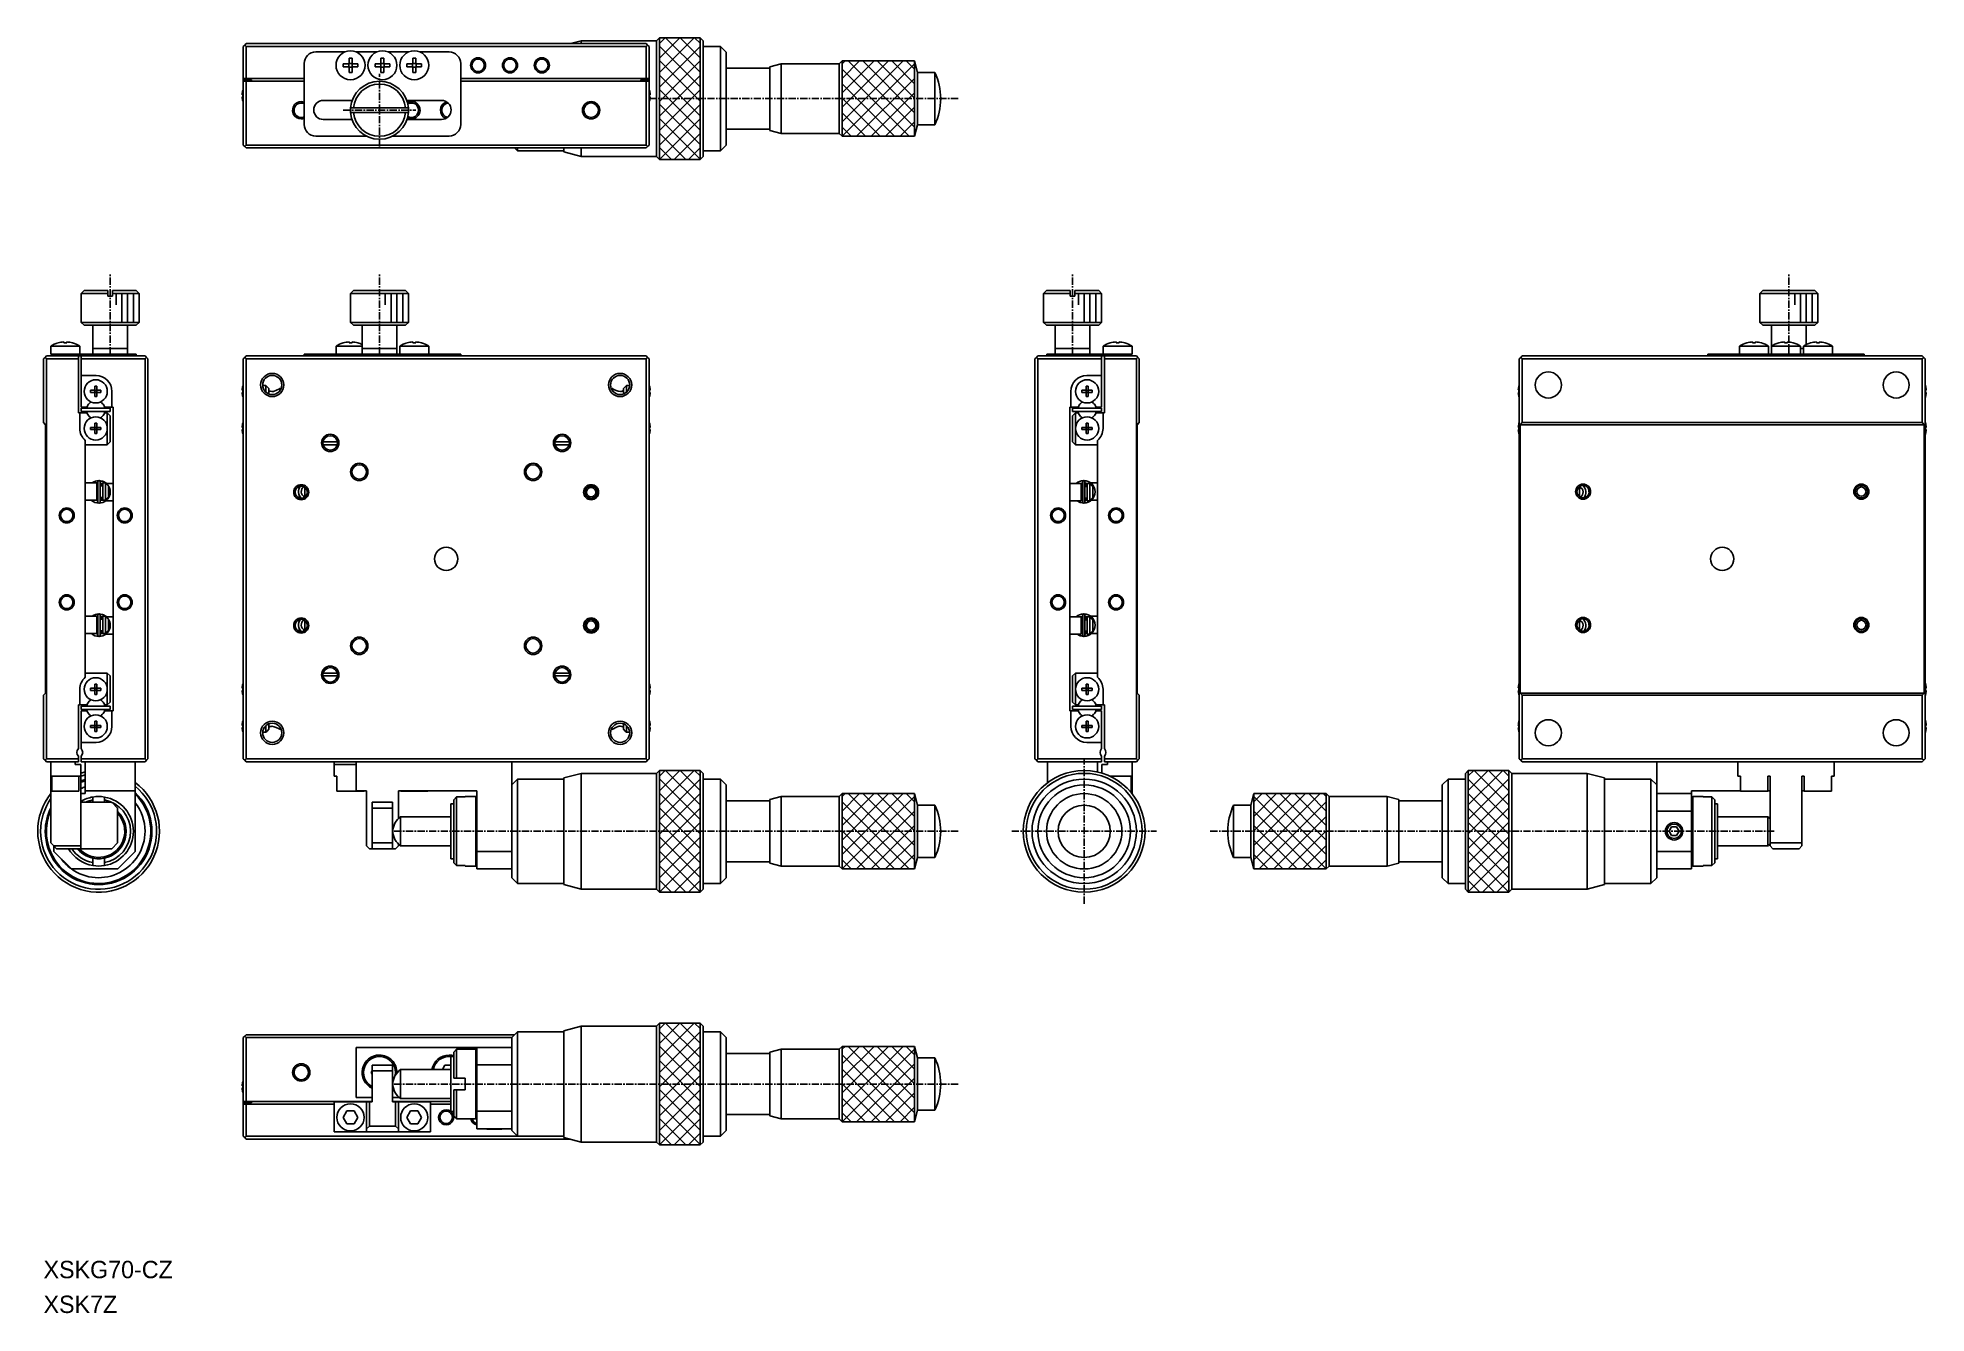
# Model space of a CAD drawing. Extents: x 443 to 768, y 8 to 228.
import ezdxf

# ---------------------------------------------------------------- set-up
doc = ezdxf.new("R2010")
doc.units = 0
doc.linetypes.add('CENTER', pattern=[2, 1.25, -0.25, 0.25, -0.25])
doc.layers.get('0').update_dxf_attribs({"linetype": 'CONTINUOUS'})
doc.layers.add('CENTER', color=1, linetype='CENTER')

msp = doc.modelspace()

# ---------------------------------------------------------------- texts
at = {"color": 7, "linetype": 'CONTINUOUS'}
for s, p in [('XSKG70-CZ', (443.62, 14.13)), ('XSK7Z', (443.62, 8.13))]:
    msp.add_text(s, height=3, dxfattribs=at).set_placement(p)

# ---------------------------------------------------------------- linework, layer by layer
at = {"color": 7, "linetype": 'CONTINUOUS'}
for p, q in [((549.87, 228.13), (549.37, 227.63)), ((556.87, 228.13), (549.87, 228.13)), ((549.87, 228.13), (549.87, 207.13)), ((557.37, 227.63), (556.87, 228.13)), ((556.87, 228.13), (556.87, 207.13)), ((478.07, 226.63), (478.32, 226.88)), ((478.07, 221.13), (478.07, 226.63)), ((478.32, 226.88), (478.57, 227.13)), ((478.32, 226.88), (478.57, 226.63)), ((478.57, 227.13), (547.57, 227.13)), ((478.57, 226.63), (478.57, 221.13)), ((547.57, 226.63), (478.57, 226.63)), ((490.57, 225.68), (495.59, 225.68)), ((497.55, 225.68), (501.09, 225.68)), ((503.05, 225.68), (506.59, 225.68)), ((508.55, 225.68), (513.57, 225.68)), ((536.37, 227.63), (534.49, 227.13)), ((549.37, 227.63), (536.37, 227.63)), ((536.37, 227.63), (536.37, 227.13)), ((547.57, 227.13), (547.82, 226.88)), ((547.57, 226.63), (547.82, 226.88)), ((547.57, 221.13), (547.57, 226.63)), ((547.82, 226.88), (548.07, 226.63)), ((548.07, 226.63), (548.07, 221.13)), ((549.37, 227.63), (549.37, 207.63)), ((557.37, 227.63), (557.37, 207.63)), ((560.37, 226.63), (557.37, 226.63)), ((561.37, 225.63), (560.37, 226.63)), ((560.37, 226.63), (560.37, 208.63)), ((561.37, 225.63), (561.37, 209.63)), ((488.57, 213.18), (488.57, 223.68)), ((495.31, 223.12), (495.31, 223.64)), ((495.31, 223.64), (496.31, 223.64)), ((495.31, 223.12), (496.27, 223.12)), ((496.31, 223.12), (495.31, 223.12)), ((496.27, 223.12), (496.27, 223.64)), ((496.31, 223.12), (496.27, 223.12)), ((496.31, 223.64), (496.31, 224.64)), ((496.31, 224.64), (496.83, 224.64)), ((496.31, 223.68), (496.83, 223.68)), ((496.31, 222.12), (496.31, 223.12)), ((496.83, 223.08), (496.31, 223.08)), ((496.83, 222.12), (496.31, 222.12)), ((496.83, 224.64), (496.83, 223.64)), ((496.83, 223.64), (497.83, 223.64)), ((496.87, 223.12), (496.83, 223.12)), ((497.83, 223.12), (496.83, 223.12)), ((496.83, 223.12), (496.83, 222.12)), ((496.87, 223.64), (496.87, 223.12)), ((497.83, 223.12), (496.87, 223.12)), ((497.83, 223.64), (497.83, 223.12)), ((500.81, 223.12), (500.81, 223.64)), ((500.81, 223.64), (501.81, 223.64)), ((500.81, 223.12), (501.77, 223.12)), ((501.81, 223.12), (500.81, 223.12)), ((501.77, 223.12), (501.77, 223.64)), ((501.81, 223.12), (501.77, 223.12)), ((501.81, 223.64), (501.81, 224.64)), ((501.81, 224.64), (502.33, 224.64)), ((501.81, 223.68), (502.33, 223.68)), ((501.81, 222.12), (501.81, 223.12)), ((502.33, 223.08), (501.81, 223.08)), ((502.33, 222.12), (501.81, 222.12)), ((502.33, 224.64), (502.33, 223.64)), ((502.33, 223.64), (503.33, 223.64)), ((502.37, 223.12), (502.33, 223.12)), ((503.33, 223.12), (502.33, 223.12)), ((502.33, 223.12), (502.33, 222.12)), ((502.37, 223.64), (502.37, 223.12)), ((503.33, 223.12), (502.37, 223.12)), ((503.33, 223.64), (503.33, 223.12)), ((506.31, 223.12), (506.31, 223.64)), ((506.31, 223.64), (507.31, 223.64)), ((506.31, 223.12), (507.27, 223.12)), ((507.31, 223.12), (506.31, 223.12)), ((507.27, 223.12), (507.27, 223.64)), ((507.31, 223.12), (507.27, 223.12)), ((507.31, 223.64), (507.31, 224.64)), ((507.31, 224.64), (507.83, 224.64)), ((507.31, 223.68), (507.83, 223.68)), ((507.31, 222.12), (507.31, 223.12)), ((507.83, 223.08), (507.31, 223.08)), ((507.83, 222.12), (507.31, 222.12)), ((507.83, 224.64), (507.83, 223.64)), ((507.83, 223.64), (508.83, 223.64)), ((507.87, 223.12), (507.83, 223.12)), ((508.83, 223.12), (507.83, 223.12)), ((507.83, 223.12), (507.83, 222.12)), ((507.87, 223.64), (507.87, 223.12)), ((508.83, 223.12), (507.87, 223.12)), ((508.83, 223.64), (508.83, 223.12)), ((515.57, 223.68), (515.57, 213.18)), ((568.87, 222.88), (561.37, 222.88)), ((570.87, 223.63), (568.87, 223.13)), ((568.87, 223.13), (568.87, 212.13)), ((580.87, 223.63), (570.87, 223.63)), ((570.87, 223.63), (570.87, 211.63)), ((581.37, 224.13), (580.87, 223.63)), ((580.87, 223.63), (580.87, 211.63)), ((593.87, 224.13), (581.37, 224.13)), ((581.37, 224.13), (581.37, 211.13)), ((594.37, 222.13), (593.87, 224.13)), ((593.87, 224.13), (593.87, 211.13)), ((597.35, 222.13), (594.37, 222.13)), ((594.37, 222.13), (594.37, 213.13)), ((597.35, 222.13), (597.35, 213.13)), ((477.88, 218.31), (478, 218.31)), ((477.99, 219.02), (478, 219.02)), ((478, 218.31), (478, 217.95)), ((478.07, 220.88), (478.07, 221.13)), ((478.57, 221.13), (478.07, 221.13)), ((478.07, 220.63), (478.07, 220.88)), ((478.07, 220.88), (479.47, 220.88)), ((478.07, 220.63), (478.57, 220.63)), ((478.07, 209.63), (478.07, 220.63)), ((478.57, 221.13), (488.57, 221.13)), ((488.57, 220.63), (478.57, 220.63)), ((478.57, 220.63), (478.57, 209.63)), ((479.47, 220.63), (479.47, 220.88)), ((515.57, 221.13), (547.57, 221.13)), ((547.57, 220.63), (515.57, 220.63)), ((548.07, 220.88), (546.67, 220.88)), ((546.67, 220.63), (546.67, 220.88)), ((548.07, 221.13), (547.57, 221.13)), ((547.57, 220.63), (548.07, 220.63)), ((547.57, 209.63), (547.57, 220.63)), ((548.07, 221.13), (548.07, 220.88)), ((548.07, 220.63), (548.07, 220.88)), ((548.07, 220.63), (548.07, 209.63)), ((548.14, 219.02), (548.14, 219.02)), ((548.14, 217.95), (548.14, 218.31)), ((548.14, 218.31), (548.26, 218.31)), ((478, 217.95), (477.88, 217.95)), ((478, 217.25), (477.99, 217.24)), ((491.87, 217.33), (496.86, 217.33)), ((497.08, 216.03), (496.58, 216.03)), ((496.58, 215.23), (506.55, 215.23)), ((496.58, 215.23), (497.08, 215.23)), ((506.05, 216.03), (497.08, 216.03)), ((497.08, 215.23), (506.05, 215.23)), ((506.55, 216.03), (506.05, 216.03)), ((506.05, 215.23), (506.55, 215.23)), ((506.27, 217.33), (512.27, 217.33)), ((548.26, 217.95), (548.14, 217.95)), ((548.14, 217.24), (548.14, 217.25)), ((496.83, 214.03), (491.87, 214.03)), ((512.27, 214.03), (506.3, 214.03)), ((561.37, 212.38), (568.87, 212.38)), ((568.87, 212.13), (570.87, 211.63)), ((593.87, 211.13), (594.37, 213.13)), ((594.37, 213.13), (597.35, 213.13)), ((478.32, 209.38), (478.07, 209.63)), ((478.57, 209.63), (478.32, 209.38)), ((478.32, 209.38), (478.57, 209.13)), ((478.57, 209.63), (547.57, 209.63)), ((547.57, 209.13), (478.57, 209.13)), ((499.29, 211.18), (490.57, 211.18)), ((513.57, 211.18), (503.85, 211.18)), ((524.87, 209.13), (525.37, 208.63)), ((525.37, 209.13), (525.37, 208.63)), ((525.37, 208.63), (533.37, 208.63)), ((533.37, 209.13), (533.37, 208.43)), ((536.37, 209.13), (536.37, 207.63)), ((547.82, 209.38), (547.57, 209.63)), ((547.57, 209.13), (547.82, 209.38)), ((548.07, 209.63), (547.82, 209.38)), ((557.37, 208.63), (560.37, 208.63)), ((560.37, 208.63), (561.37, 209.63)), ((570.87, 211.63), (580.87, 211.63)), ((580.87, 211.63), (581.37, 211.13)), ((581.37, 211.13), (593.87, 211.13)), ((533.37, 208.43), (536.37, 207.63)), ((536.37, 207.63), (549.37, 207.63)), ((549.37, 207.63), (549.87, 207.13)), ((549.87, 207.13), (556.87, 207.13)), ((556.87, 207.13), (557.37, 207.63)), ((450.62, 184.53), (450.12, 184.03)), ((450.12, 184.03), (450.12, 179.03)), ((454.72, 184.03), (450.12, 184.03)), ((450.62, 184.53), (454.72, 184.53)), ((454.72, 184.53), (454.72, 184.03)), ((454.72, 184.03), (454.72, 183.53)), ((454.72, 183.53), (455.52, 183.53)), ((455.52, 184.03), (455.52, 184.53)), ((455.52, 184.53), (459.62, 184.53)), ((455.52, 183.53), (455.52, 184.03)), ((460.12, 184.03), (455.52, 184.03)), ((460.12, 184.03), (459.62, 184.53)), ((460.12, 179.03), (460.12, 184.03)), ((496.57, 183.53), (496.57, 179.03)), ((496.57, 183.53), (496.58, 183.53)), ((496.57, 183.53), (496.58, 183.53)), ((496.58, 184.03), (497.08, 184.53)), ((496.58, 183.53), (496.58, 184.03)), ((506.55, 184.03), (496.58, 184.03)), ((497.08, 184.53), (506.05, 184.53)), ((497.08, 184.53), (506.05, 184.53)), ((506.05, 184.53), (506.55, 184.03)), ((506.55, 184.03), (506.55, 183.53)), ((506.55, 183.53), (506.57, 183.53)), ((506.55, 183.53), (506.57, 183.53)), ((506.57, 179.03), (506.57, 183.53)), ((616.62, 184.53), (616.12, 184.03)), ((616.12, 184.03), (616.12, 179.03)), ((620.72, 184.03), (616.12, 184.03)), ((616.62, 184.53), (620.72, 184.53)), ((620.72, 184.53), (620.72, 184.03)), ((620.72, 184.03), (620.72, 183.53)), ((620.72, 183.53), (621.52, 183.53)), ((621.52, 184.03), (621.52, 184.53)), ((621.52, 184.53), (625.62, 184.53)), ((621.52, 183.53), (621.52, 184.03)), ((626.12, 184.03), (621.52, 184.03)), ((626.12, 184.03), (625.62, 184.53)), ((626.12, 179.03), (626.12, 184.03)), ((739.68, 183.53), (739.68, 179.03)), ((739.68, 183.53), (739.69, 183.53)), ((739.69, 184.03), (740.19, 184.53)), ((749.66, 184.03), (739.69, 184.03)), ((739.69, 183.53), (739.69, 184.03)), ((740.19, 184.53), (749.16, 184.53)), ((749.16, 184.53), (749.66, 184.03)), ((749.66, 184.03), (749.66, 183.53)), ((749.66, 183.53), (749.68, 183.53)), ((749.68, 179.03), (749.68, 183.53)), ((450.12, 179.03), (450.62, 178.53)), ((450.12, 179.03), (455.12, 179.03)), ((455.12, 178.53), (450.62, 178.53)), ((452.12, 178.53), (452.12, 174.53)), ((455.12, 179.03), (460.12, 179.03)), ((459.62, 178.53), (455.12, 178.53)), ((458.12, 174.53), (458.12, 178.53)), ((459.62, 178.53), (460.12, 179.03)), ((496.57, 179.03), (497.07, 178.53)), ((496.57, 179.03), (506.57, 179.03)), ((506.07, 178.53), (497.07, 178.53)), ((498.57, 178.53), (498.57, 174.53)), ((504.57, 174.53), (504.57, 178.53)), ((506.07, 178.53), (506.57, 179.03)), ((616.12, 179.03), (616.62, 178.53)), ((616.12, 179.03), (626.12, 179.03)), ((625.62, 178.53), (616.62, 178.53)), ((618.12, 178.53), (618.12, 174.53)), ((624.12, 174.53), (624.12, 178.53)), ((625.62, 178.53), (626.12, 179.03)), ((739.68, 179.03), (740.18, 178.53)), ((739.68, 179.03), (749.68, 179.03)), ((749.18, 178.53), (740.18, 178.53)), ((741.68, 178.53), (740.18, 178.53)), ((741.68, 178.53), (741.68, 174.92)), ((741.68, 178.53), (747.68, 178.53)), ((747.68, 178.53), (741.68, 178.53)), ((747.68, 175.21), (747.68, 178.53)), ((749.18, 178.53), (747.68, 178.53)), ((749.18, 178.53), (749.68, 179.03)), ((443.87, 172.98), (443.62, 172.73)), ((443.62, 161.73), (443.62, 172.73)), ((443.87, 172.98), (444.12, 173.23)), ((444.12, 172.73), (443.87, 172.98)), ((444.12, 173.23), (449.62, 173.23)), ((449.62, 172.73), (444.12, 172.73)), ((444.12, 172.73), (444.12, 103.73)), ((444.87, 174.92), (444.87, 173.53)), ((444.87, 174.92), (449.87, 174.92)), ((444.87, 173.53), (445.07, 173.53)), ((445.07, 173.53), (447.07, 173.53)), ((445.07, 173.23), (445.07, 173.53)), ((446.11, 175.49), (446.11, 175.5)), ((448.45, 173.53), (447.07, 173.53)), ((447.11, 175.49), (447.11, 175.67)), ((447.63, 175.49), (447.11, 175.49)), ((447.63, 175.67), (447.63, 175.49)), ((457.57, 173.53), (448.45, 173.53)), ((448.63, 175.5), (448.63, 175.49)), ((449.62, 173.23), (449.62, 172.73)), ((449.62, 173.23), (450.12, 173.23)), ((449.62, 163.43), (449.62, 172.73)), ((449.87, 173.53), (449.87, 174.92)), ((450.12, 172.73), (450.12, 173.23)), ((450.12, 173.23), (461.12, 173.23)), ((461.12, 172.73), (450.12, 172.73)), ((450.12, 172.73), (450.12, 169.88)), ((452.12, 174.53), (452.12, 173.53)), ((455.12, 174.53), (452.12, 174.53)), ((452.12, 174.53), (455.12, 174.53)), ((458.12, 174.53), (455.12, 174.53)), ((455.12, 174.53), (458.12, 174.53)), ((457.57, 173.53), (459.57, 173.53)), ((458.12, 173.53), (458.12, 174.53)), ((459.57, 173.53), (459.57, 173.23)), ((461.12, 173.23), (461.37, 172.98)), ((461.37, 172.98), (461.12, 172.73)), ((461.12, 103.73), (461.12, 172.73)), ((461.37, 172.98), (461.62, 172.73)), ((461.62, 172.73), (461.62, 103.73)), ((478.32, 172.98), (478.07, 172.73)), ((478.07, 103.73), (478.07, 172.73)), ((478.57, 173.23), (478.32, 172.98)), ((478.32, 172.98), (478.57, 172.73)), ((478.57, 173.23), (547.57, 173.23)), ((547.57, 172.73), (478.57, 172.73)), ((478.57, 172.73), (478.57, 103.73)), ((488.57, 173.53), (490.57, 173.53)), ((488.57, 173.23), (488.57, 173.53)), ((495.49, 173.53), (490.57, 173.53)), ((494.07, 174.92), (494.07, 173.53)), ((494.07, 174.92), (496.57, 174.92)), ((495.31, 175.49), (495.3, 175.5)), ((495.31, 175.49), (495.3, 175.5)), ((497.64, 173.53), (495.49, 173.53)), ((496.31, 175.49), (496.31, 175.67)), ((496.83, 175.49), (496.31, 175.49)), ((496.57, 174.92), (498.57, 174.92)), ((496.83, 175.67), (496.83, 175.49)), ((500.99, 173.53), (497.64, 173.53)), ((497.83, 175.5), (497.83, 175.49)), ((497.83, 175.5), (497.83, 175.49)), ((498.57, 174.53), (498.57, 173.53)), ((501.57, 174.53), (498.57, 174.53)), ((498.57, 174.53), (501.57, 174.53)), ((503.14, 173.53), (500.99, 173.53)), ((504.57, 174.53), (501.57, 174.53)), ((501.57, 174.53), (504.57, 174.53)), ((506.49, 173.53), (503.14, 173.53)), ((504.57, 173.53), (504.57, 174.53)), ((505.07, 174.92), (505.07, 173.53)), ((505.07, 174.92), (507.57, 174.92)), ((506.31, 175.49), (506.3, 175.5)), ((506.31, 175.49), (506.3, 175.5)), ((508.64, 173.53), (506.49, 173.53)), ((507.31, 175.49), (507.31, 175.67)), ((507.83, 175.49), (507.31, 175.49)), ((507.57, 174.92), (510.07, 174.92)), ((507.83, 175.67), (507.83, 175.49)), ((513.57, 173.53), (508.64, 173.53)), ((508.83, 175.5), (508.83, 175.49)), ((508.83, 175.5), (508.83, 175.49)), ((510.07, 173.53), (510.07, 174.92)), ((513.57, 173.53), (515.57, 173.53)), ((515.57, 173.53), (515.57, 173.23)), ((547.82, 172.98), (547.57, 173.23)), ((547.57, 172.73), (547.82, 172.98)), ((547.57, 103.73), (547.57, 172.73)), ((548.07, 172.73), (547.82, 172.98)), ((548.07, 172.73), (548.07, 103.73)), ((614.62, 172.73), (614.87, 172.98)), ((614.62, 103.73), (614.62, 172.73)), ((614.87, 172.98), (615.12, 173.23)), ((615.12, 172.73), (614.87, 172.98)), ((615.12, 173.23), (626.12, 173.23)), ((626.12, 172.73), (615.12, 172.73)), ((615.12, 172.73), (615.12, 103.73)), ((616.67, 173.53), (618.67, 173.53)), ((616.67, 173.23), (616.67, 173.53)), ((618.12, 174.53), (618.12, 173.53)), ((624.12, 174.53), (618.12, 174.53)), ((618.12, 174.53), (624.12, 174.53)), ((627.8, 173.53), (618.67, 173.53)), ((624.12, 173.53), (624.12, 174.53)), ((626.12, 173.23), (626.12, 172.73)), ((626.12, 173.23), (626.62, 173.23)), ((626.12, 169.88), (626.12, 172.73)), ((626.37, 174.92), (626.37, 173.53)), ((626.37, 174.92), (631.37, 174.92)), ((626.62, 172.73), (626.62, 173.23)), ((626.62, 173.23), (632.12, 173.23)), ((632.12, 172.73), (626.62, 172.73)), ((626.62, 172.73), (626.62, 163.43)), ((627.61, 175.49), (627.61, 175.5)), ((629.17, 173.53), (627.8, 173.53)), ((628.61, 175.49), (628.61, 175.67)), ((629.13, 175.49), (628.61, 175.49)), ((629.13, 175.67), (629.13, 175.49)), ((629.17, 173.53), (631.17, 173.53)), ((630.13, 175.5), (630.13, 175.49)), ((631.17, 173.53), (631.17, 173.23)), ((631.17, 173.53), (631.37, 173.53)), ((631.37, 173.53), (631.37, 174.92)), ((632.12, 173.23), (632.37, 172.98)), ((632.37, 172.98), (632.12, 172.73)), ((632.12, 103.73), (632.12, 172.73)), ((632.62, 172.73), (632.37, 172.98)), ((632.62, 172.73), (632.62, 161.73)), ((698.43, 172.98), (698.18, 172.73)), ((698.18, 103.73), (698.18, 172.73)), ((698.68, 173.23), (698.43, 172.98)), ((698.68, 172.73), (698.43, 172.98)), ((698.68, 173.23), (767.68, 173.23)), ((698.68, 172.73), (698.68, 161.73)), ((767.68, 172.73), (698.68, 172.73)), ((730.68, 173.53), (732.68, 173.53)), ((730.68, 173.23), (730.68, 173.53)), ((737.6, 173.53), (732.68, 173.53)), ((736.18, 174.92), (736.18, 173.53)), ((736.18, 174.92), (741.18, 174.92)), ((737.42, 175.49), (737.42, 175.5)), ((737.7, 173.53), (737.6, 173.53)), ((737.7, 173.53), (739.66, 173.53)), ((738.42, 175.49), (738.42, 175.67)), ((738.94, 175.49), (738.42, 175.49)), ((738.94, 175.67), (738.94, 175.49)), ((739.75, 173.53), (739.66, 173.53)), ((743.1, 173.53), (739.75, 173.53)), ((739.94, 175.5), (739.94, 175.49)), ((741.18, 173.53), (741.18, 174.92)), ((741.68, 174.92), (741.68, 173.53)), ((741.68, 174.92), (746.68, 174.92)), ((742.92, 175.49), (742.92, 175.5)), ((743.2, 173.53), (743.1, 173.53)), ((743.2, 173.53), (745.16, 173.53)), ((743.92, 175.49), (743.92, 175.67)), ((744.44, 175.49), (743.92, 175.49)), ((744.44, 175.67), (744.44, 175.49)), ((745.25, 173.53), (745.16, 173.53)), ((748.6, 173.53), (745.25, 173.53)), ((745.44, 175.5), (745.44, 175.49)), ((746.68, 173.53), (746.68, 174.92)), ((747.18, 174.53), (746.68, 174.53)), ((746.68, 174.53), (747.18, 174.53)), ((747.18, 174.92), (747.18, 173.53)), ((747.18, 174.92), (752.18, 174.92)), ((748.42, 175.49), (748.42, 175.5)), ((748.7, 173.53), (748.6, 173.53)), ((748.7, 173.53), (750.66, 173.53)), ((749.42, 175.49), (749.42, 175.67)), ((749.94, 175.49), (749.42, 175.49)), ((749.94, 175.67), (749.94, 175.49)), ((750.75, 173.53), (750.66, 173.53)), ((755.68, 173.53), (750.75, 173.53)), ((750.94, 175.5), (750.94, 175.49)), ((752.18, 173.53), (752.18, 174.92)), ((755.68, 173.53), (757.68, 173.53)), ((757.68, 173.53), (757.68, 173.23)), ((767.93, 172.98), (767.68, 173.23)), ((767.93, 172.98), (767.68, 172.73)), ((767.68, 161.73), (767.68, 172.73)), ((768.18, 172.73), (767.93, 172.98)), ((768.18, 172.73), (768.18, 103.73)), ((450.12, 169.88), (450.12, 164.43)), ((452.67, 169.88), (450.12, 169.88)), ((623.57, 169.88), (626.12, 169.88)), ((626.12, 169.88), (626.12, 164.43)), ((451.74, 166.95), (451.74, 167.31)), ((451.74, 167.31), (452.44, 167.31)), ((452.44, 166.95), (451.74, 166.95)), ((452.44, 167.31), (452.44, 168.02)), ((452.44, 168.02), (452.8, 168.02)), ((452.45, 167.3), (452.44, 167.31)), ((452.45, 166.96), (452.44, 166.95)), ((452.44, 166.25), (452.44, 166.95)), ((452.8, 166.25), (452.44, 166.25)), ((452.45, 167.3), (452.79, 167.3)), ((452.45, 166.96), (452.45, 167.3)), ((452.79, 166.96), (452.45, 166.96)), ((452.79, 167.3), (452.8, 167.31)), ((452.79, 167.3), (452.79, 166.96)), ((452.79, 166.96), (452.8, 166.95)), ((452.8, 168.02), (452.8, 167.31)), ((452.8, 168.02), (452.8, 167.31)), ((452.8, 167.31), (453.51, 167.31)), ((452.8, 166.25), (452.8, 166.95)), ((453.51, 166.95), (452.8, 166.95)), ((452.8, 166.95), (452.8, 166.25)), ((453.51, 167.31), (453.51, 166.95)), ((455.42, 164.43), (455.42, 167.13)), ((477.88, 167.31), (478, 167.31)), ((478, 166.95), (477.88, 166.95)), ((477.99, 168.02), (478, 168.02)), ((477.99, 168.02), (478, 168.02)), ((478, 166.25), (477.99, 166.24)), ((478, 166.25), (477.99, 166.24)), ((478, 167.31), (478, 166.95)), ((481.97, 168.13), (481.42, 168.13)), ((482.17, 167.93), (481.97, 168.13)), ((481.97, 167), (481.97, 168.13)), ((482.47, 167.63), (482.17, 167.93)), ((482.47, 167.63), (482.47, 166.69)), ((484.47, 167.68), (484.56, 167.53)), ((484.47, 167.68), (484.47, 167.36)), ((541.57, 167.53), (541.67, 167.68)), ((541.67, 167.36), (541.67, 167.68)), ((543.97, 167.93), (543.67, 167.63)), ((543.67, 166.69), (543.67, 167.63)), ((544.17, 168.13), (543.97, 167.93)), ((544.71, 168.13), (544.17, 168.13)), ((544.17, 168.13), (544.17, 167)), ((548.14, 168.02), (548.14, 168.02)), ((548.14, 168.02), (548.14, 168.02)), ((548.14, 167.31), (548.26, 167.31)), ((548.14, 166.95), (548.14, 167.31)), ((548.26, 166.95), (548.14, 166.95)), ((548.14, 166.24), (548.14, 166.25)), ((548.14, 166.24), (548.14, 166.25)), ((620.82, 164.43), (620.82, 167.13)), ((622.74, 167.31), (623.44, 167.31)), ((622.74, 166.95), (622.74, 167.31)), ((623.44, 166.95), (622.74, 166.95)), ((623.44, 168.02), (623.44, 167.31)), ((623.44, 167.31), (623.44, 168.02)), ((623.44, 168.02), (623.8, 168.02)), ((623.45, 167.3), (623.44, 167.31)), ((623.45, 166.96), (623.44, 166.95)), ((623.44, 166.25), (623.44, 166.95)), ((623.44, 166.25), (623.44, 166.95)), ((623.8, 166.25), (623.44, 166.25)), ((623.45, 166.96), (623.45, 167.3)), ((623.45, 167.3), (623.79, 167.3)), ((623.79, 166.96), (623.45, 166.96)), ((623.79, 167.3), (623.8, 167.31)), ((623.79, 167.3), (623.79, 166.96)), ((623.79, 166.96), (623.8, 166.95)), ((623.8, 168.02), (623.8, 167.31)), ((623.8, 167.31), (624.51, 167.31)), ((624.51, 166.95), (623.8, 166.95)), ((623.8, 166.95), (623.8, 166.25)), ((624.51, 167.31), (624.51, 166.95)), ((697.99, 167.31), (698.11, 167.31)), ((698.11, 166.95), (697.99, 166.95)), ((698.1, 168.02), (698.11, 168.02)), ((698.11, 166.25), (698.1, 166.24)), ((698.11, 167.31), (698.11, 166.95)), ((768.25, 168.02), (768.25, 168.02)), ((768.25, 166.95), (768.25, 167.31)), ((768.25, 167.31), (768.37, 167.31)), ((768.37, 166.95), (768.25, 166.95)), ((768.25, 166.24), (768.25, 166.25)), ((449.87, 163.43), (449.62, 163.43)), ((451.08, 163.43), (449.87, 163.43)), ((449.87, 163.43), (449.87, 160.73)), ((450.12, 164.43), (451.08, 164.43)), ((450.12, 164.23), (450.12, 163.63)), ((450.12, 164.23), (455.12, 164.23)), ((450.12, 163.63), (455.12, 163.63)), ((451.08, 164.43), (451.25, 164.73)), ((451.25, 163.14), (451.08, 163.43)), ((454, 164.73), (454.17, 164.43)), ((454.17, 163.43), (454, 163.14)), ((454.17, 164.43), (455.42, 164.43)), ((454.62, 163.43), (454.17, 163.43)), ((454.62, 163.43), (455.12, 162.93)), ((454.62, 160.73), (454.62, 163.43)), ((455.12, 163.63), (455.12, 164.23)), ((455.12, 162.93), (455.12, 158.43)), ((455.42, 164.43), (455.62, 164.43)), ((455.62, 164.43), (455.62, 112.03)), ((620.62, 164.43), (620.82, 164.43)), ((620.62, 112.03), (620.62, 164.43)), ((622.08, 164.43), (620.82, 164.43)), ((626.12, 164.23), (621.12, 164.23)), ((621.12, 164.23), (621.12, 163.63)), ((626.12, 163.63), (621.12, 163.63)), ((621.12, 162.93), (621.62, 163.43)), ((621.12, 158.43), (621.12, 162.93)), ((621.62, 163.43), (622.08, 163.43)), ((621.62, 163.43), (621.62, 160.73)), ((622.25, 164.73), (622.08, 164.43)), ((622.08, 163.43), (622.25, 163.14)), ((625.17, 164.43), (625, 164.73)), ((625, 163.14), (625.17, 163.43)), ((626.12, 164.43), (625.17, 164.43)), ((625.17, 163.43), (626.37, 163.43)), ((626.12, 163.63), (626.12, 164.23)), ((626.62, 163.43), (626.37, 163.43)), ((626.37, 163.43), (626.37, 160.73)), ((443.62, 161.73), (443.97, 161.38)), ((443.97, 161.38), (443.97, 115.08)), ((451.74, 160.55), (451.74, 160.91)), ((451.74, 160.91), (452.44, 160.91)), ((452.44, 160.55), (451.74, 160.55)), ((452.44, 160.91), (452.44, 161.62)), ((452.44, 161.62), (452.8, 161.62)), ((452.45, 160.9), (452.44, 160.91)), ((452.45, 160.56), (452.44, 160.55)), ((452.44, 159.85), (452.44, 160.55)), ((452.8, 159.85), (452.44, 159.85)), ((452.45, 160.9), (452.79, 160.9)), ((452.45, 160.56), (452.45, 160.9)), ((452.79, 160.56), (452.45, 160.56)), ((452.79, 160.9), (452.8, 160.91)), ((452.79, 160.9), (452.79, 160.56)), ((452.79, 160.56), (452.8, 160.55)), ((452.8, 161.62), (452.8, 160.91)), ((452.8, 161.62), (452.8, 160.91)), ((452.8, 160.91), (453.51, 160.91)), ((452.8, 159.85), (452.8, 160.55)), ((453.51, 160.55), (452.8, 160.55)), ((452.8, 160.55), (452.8, 159.85)), ((453.51, 160.91), (453.51, 160.55)), ((454.62, 157.93), (454.62, 160.73)), ((477.88, 160.91), (478, 160.91)), ((478, 160.55), (477.88, 160.55)), ((477.99, 161.62), (478, 161.62)), ((477.99, 161.62), (478, 161.62)), ((478, 159.85), (477.99, 159.84)), ((478, 159.85), (477.99, 159.84)), ((478, 160.91), (478, 160.55)), ((548.14, 161.62), (548.14, 161.62)), ((548.14, 161.62), (548.14, 161.62)), ((548.14, 160.91), (548.26, 160.91)), ((548.14, 160.55), (548.14, 160.91)), ((548.26, 160.55), (548.14, 160.55)), ((548.14, 159.84), (548.14, 159.85)), ((548.14, 159.84), (548.14, 159.85)), ((621.62, 160.73), (621.62, 157.93)), ((622.74, 160.91), (623.44, 160.91)), ((622.74, 160.55), (622.74, 160.91)), ((623.44, 160.55), (622.74, 160.55)), ((623.44, 161.62), (623.44, 160.91)), ((623.44, 160.91), (623.44, 161.62)), ((623.44, 161.62), (623.8, 161.62)), ((623.45, 160.9), (623.44, 160.91)), ((623.45, 160.56), (623.44, 160.55)), ((623.44, 159.85), (623.44, 160.55)), ((623.44, 159.85), (623.44, 160.55)), ((623.8, 159.85), (623.44, 159.85)), ((623.45, 160.56), (623.45, 160.9)), ((623.45, 160.9), (623.79, 160.9)), ((623.79, 160.56), (623.45, 160.56)), ((623.79, 160.9), (623.8, 160.91)), ((623.79, 160.9), (623.79, 160.56)), ((623.79, 160.56), (623.8, 160.55)), ((623.8, 161.62), (623.8, 160.91)), ((623.8, 160.91), (624.51, 160.91)), ((624.51, 160.55), (623.8, 160.55)), ((623.8, 160.55), (623.8, 159.85)), ((624.51, 160.91), (624.51, 160.55)), ((632.27, 161.38), (632.62, 161.73)), ((632.27, 115.08), (632.27, 161.38)), ((697.99, 160.91), (698.11, 160.91)), ((698.11, 160.55), (697.99, 160.55)), ((698.1, 161.62), (698.11, 161.62)), ((698.11, 159.85), (698.1, 159.84)), ((698.11, 160.91), (698.11, 160.55)), ((698.33, 161.38), (698.68, 161.73)), ((768.03, 161.38), (698.33, 161.38)), ((698.33, 115.08), (698.33, 161.38)), ((698.68, 161.73), (767.68, 161.73)), ((767.68, 161.73), (768.03, 161.38)), ((768.03, 161.38), (768.03, 115.08)), ((768.25, 161.62), (768.25, 161.62)), ((768.25, 160.55), (768.25, 160.91)), ((768.25, 160.91), (768.37, 160.91)), ((768.37, 160.55), (768.25, 160.55)), ((768.25, 159.84), (768.25, 159.85)), ((450.82, 150.91), (450.82, 158.65)), ((450.82, 157.93), (454.62, 157.93)), ((455.12, 158.43), (454.62, 157.93)), ((491.83, 158.43), (494.3, 158.43)), ((494.28, 157.93), (491.85, 157.93)), ((531.83, 158.43), (534.3, 158.43)), ((534.28, 157.93), (531.85, 157.93)), ((621.62, 157.93), (621.12, 158.43)), ((625.42, 157.93), (621.62, 157.93)), ((625.42, 158.65), (625.42, 150.91)), ((452.82, 151.33), (450.82, 151.33)), ((450.82, 148.76), (450.82, 150.91)), ((452.82, 151.3), (453, 151.33)), ((452.82, 148.33), (452.82, 151.33)), ((452.82, 150.83), (452.82, 151.33)), ((453, 150.83), (452.82, 150.83)), ((452.82, 148.83), (452.82, 150.83)), ((452.82, 148.83), (452.82, 150.83)), ((453, 151.54), (453, 148.04)), ((453.91, 151.59), (453.22, 151.73)), ((453.39, 148.04), (453.39, 151.54)), ((453.82, 150.83), (453.39, 150.83)), ((453.76, 151.23), (453.62, 151.23)), ((453.62, 151.23), (453.62, 150.83)), ((453.8, 151.22), (453.82, 151.21)), ((453.81, 151.22), (453.82, 151.21)), ((453.82, 151.22), (453.81, 151.21)), ((453.81, 151.22), (453.81, 151.22)), ((454.32, 151.33), (453.82, 151.33)), ((453.82, 151.33), (453.82, 148.33)), ((453.9, 151.35), (453.89, 151.33)), ((453.97, 151.57), (453.9, 151.35)), ((453.96, 151.57), (453.96, 151.58)), ((453.99, 151.56), (453.96, 151.57)), ((453.96, 151.57), (453.96, 151.57)), ((454.32, 151.28), (454.32, 151.33)), ((454.32, 151.28), (454.82, 150.75)), ((454.32, 148.39), (454.32, 151.28)), ((455.62, 151.23), (454.49, 151.23)), ((454.82, 148.91), (454.82, 150.75)), ((454.82, 150.75), (454.82, 148.91)), ((488.67, 148.84), (488.67, 150.62)), ((488.67, 148.91), (488.67, 150.62)), ((622.62, 151.23), (620.62, 151.23)), ((622.29, 151.57), (622.27, 151.57)), ((622.32, 151.59), (622.29, 151.58)), ((622.29, 151.58), (622.29, 151.58)), ((622.29, 151.58), (622.29, 151.58)), ((622.29, 151.58), (622.29, 151.58)), ((622.33, 151.59), (622.32, 151.59)), ((622.33, 151.59), (622.33, 151.59)), ((622.33, 151.59), (622.33, 151.59)), ((622.33, 151.59), (622.33, 151.59)), ((622.33, 151.59), (622.33, 151.59)), ((622.34, 151.59), (622.33, 151.59)), ((622.34, 151.6), (622.34, 151.59)), ((622.34, 151.6), (622.34, 151.6)), ((622.34, 151.6), (622.34, 151.6)), ((622.34, 151.6), (622.34, 151.6)), ((622.34, 151.6), (622.34, 151.6)), ((622.47, 151.23), (622.86, 151.33)), ((622.48, 151.23), (622.62, 151.23)), ((622.62, 148.23), (622.62, 151.23)), ((622.86, 150.83), (622.62, 150.83)), ((622.86, 150.73), (622.62, 150.73)), ((622.86, 151.54), (622.86, 148.04)), ((623.25, 148.04), (623.25, 151.54)), ((623.25, 151.33), (623.63, 151.23)), ((623.42, 150.83), (623.25, 150.83)), ((623.62, 150.73), (623.25, 150.73)), ((623.42, 151.3), (623.42, 150.73)), ((624.12, 151.23), (623.62, 151.23)), ((623.62, 151.23), (623.62, 148.23)), ((624.12, 151.18), (624.12, 151.23)), ((624.12, 151.18), (624.62, 150.65)), ((624.12, 148.29), (624.12, 151.18)), ((625.42, 151.33), (624.23, 151.33)), ((624.62, 150.65), (624.62, 148.81)), ((625.42, 150.91), (625.42, 148.76)), ((708.58, 150.65), (708.58, 150.72)), ((708.58, 150.65), (708.58, 148.94)), ((450.82, 127.91), (450.82, 148.76)), ((450.82, 148.33), (452.82, 148.33)), ((453, 148.24), (452.65, 148.33)), ((452.82, 148.83), (453, 148.83)), ((452.82, 148.33), (452.82, 148.83)), ((452.82, 148.73), (453, 148.73)), ((453.39, 148.83), (453.82, 148.83)), ((453.39, 148.73), (453.62, 148.73)), ((453.62, 148.83), (453.62, 148.34)), ((453.82, 148.33), (454.32, 148.33)), ((453.9, 147.98), (453.96, 148)), ((453.96, 148), (453.98, 148.01)), ((453.96, 148), (453.97, 148)), ((454.82, 148.91), (454.32, 148.39)), ((454.32, 148.33), (454.32, 148.39)), ((454.36, 148.23), (455.62, 148.23)), ((488.67, 148.91), (488.67, 148.84)), ((620.62, 148.23), (622.62, 148.23)), ((621.89, 148.23), (622.29, 148)), ((622.26, 148.01), (622.28, 148)), ((622.28, 148), (622.35, 148.23)), ((622.28, 148), (623.02, 147.84)), ((622.62, 148.73), (622.86, 148.73)), ((623.25, 148.73), (623.62, 148.73)), ((623.62, 148.34), (623.25, 148.24)), ((623.42, 148.73), (623.42, 148.33)), ((623.42, 148.33), (623.6, 148.33)), ((623.62, 148.23), (624.12, 148.23)), ((624.62, 148.81), (624.12, 148.29)), ((624.12, 148.23), (624.12, 148.29)), ((624.34, 148.33), (625.42, 148.33)), ((625.42, 148.76), (625.42, 127.91)), ((710.2, 149.79), (710.2, 149.5)), ((452.82, 128.33), (450.82, 128.33)), ((450.82, 125.76), (450.82, 127.91)), ((452.82, 128.3), (453, 128.33)), ((452.82, 125.33), (452.82, 128.33)), ((452.82, 127.83), (452.82, 128.33)), ((453, 127.83), (452.82, 127.83)), ((452.82, 125.83), (452.82, 127.83)), ((452.82, 125.83), (452.82, 127.83)), ((453, 128.54), (453, 125.04)), ((453.91, 128.59), (453.22, 128.73)), ((453.39, 125.04), (453.39, 128.54)), ((453.82, 127.83), (453.39, 127.83)), ((453.76, 128.23), (453.62, 128.23)), ((453.62, 128.23), (453.62, 127.83)), ((453.8, 128.22), (453.82, 128.21)), ((453.81, 128.22), (453.81, 128.21)), ((453.82, 128.22), (453.81, 128.21)), ((453.81, 128.22), (453.81, 128.22)), ((454.32, 128.33), (453.82, 128.33)), ((453.82, 128.33), (453.82, 125.33)), ((453.9, 128.35), (453.89, 128.33)), ((453.97, 128.57), (453.9, 128.35)), ((453.96, 128.57), (453.96, 128.58)), ((453.96, 128.57), (453.96, 128.57)), ((453.99, 128.56), (453.97, 128.57)), ((454.32, 128.28), (454.32, 128.33)), ((454.32, 128.28), (454.82, 127.75)), ((454.32, 125.39), (454.32, 128.28)), ((455.62, 128.23), (454.49, 128.23)), ((454.82, 125.91), (454.82, 127.75)), ((454.82, 127.75), (454.82, 125.91)), ((488.67, 125.84), (488.67, 127.62)), ((488.67, 125.91), (488.67, 127.62)), ((622.62, 128.23), (620.62, 128.23)), ((622.29, 128.57), (622.27, 128.57)), ((622.32, 128.59), (622.29, 128.58)), ((622.29, 128.58), (622.29, 128.58)), ((622.29, 128.58), (622.29, 128.58)), ((622.29, 128.58), (622.29, 128.58)), ((622.33, 128.59), (622.32, 128.59)), ((622.33, 128.59), (622.33, 128.59)), ((622.33, 128.59), (622.33, 128.59)), ((622.33, 128.59), (622.33, 128.59)), ((622.33, 128.59), (622.33, 128.59)), ((622.34, 128.59), (622.33, 128.59)), ((622.34, 128.6), (622.34, 128.59)), ((622.34, 128.6), (622.34, 128.6)), ((622.34, 128.6), (622.34, 128.6)), ((622.34, 128.6), (622.34, 128.6)), ((622.34, 128.6), (622.34, 128.6)), ((622.47, 128.23), (622.86, 128.33)), ((622.48, 128.23), (622.62, 128.23)), ((622.62, 125.23), (622.62, 128.23)), ((622.86, 127.83), (622.62, 127.83)), ((622.86, 127.73), (622.62, 127.73)), ((622.86, 128.54), (622.86, 125.04)), ((623.25, 125.04), (623.25, 128.54)), ((623.25, 128.33), (623.63, 128.23)), ((623.42, 127.83), (623.25, 127.83)), ((623.62, 127.73), (623.25, 127.73)), ((623.42, 128.3), (623.42, 127.73)), ((624.12, 128.23), (623.62, 128.23)), ((623.62, 128.23), (623.62, 125.23)), ((624.12, 128.18), (624.12, 128.23)), ((624.12, 128.18), (624.62, 127.65)), ((624.12, 125.29), (624.12, 128.18)), ((625.42, 128.33), (624.23, 128.33)), ((624.62, 127.65), (624.62, 125.81)), ((625.42, 127.91), (625.42, 125.76)), ((708.58, 127.65), (708.58, 127.72)), ((708.58, 127.65), (708.58, 125.94)), ((450.82, 117.81), (450.82, 125.76)), ((450.82, 125.33), (452.82, 125.33)), ((453, 125.24), (452.65, 125.33)), ((452.82, 125.83), (453, 125.83)), ((452.82, 125.33), (452.82, 125.83)), ((452.82, 125.73), (453, 125.73)), ((453.39, 125.83), (453.82, 125.83)), ((453.39, 125.73), (453.62, 125.73)), ((453.62, 125.83), (453.62, 125.34)), ((453.82, 125.33), (454.32, 125.33)), ((453.9, 124.98), (453.96, 125)), ((453.96, 125), (453.98, 125.01)), ((453.96, 125), (453.97, 125)), ((454.82, 125.91), (454.32, 125.39)), ((454.32, 125.33), (454.32, 125.39)), ((454.36, 125.23), (455.62, 125.23)), ((488.67, 125.91), (488.67, 125.84)), ((620.62, 125.23), (622.62, 125.23)), ((621.89, 125.23), (622.29, 125)), ((622.26, 125.01), (623.02, 124.84)), ((622.28, 125), (622.35, 125.23)), ((622.62, 125.73), (622.86, 125.73)), ((623.25, 125.73), (623.62, 125.73)), ((623.62, 125.34), (623.25, 125.24)), ((623.42, 125.73), (623.42, 125.33)), ((623.42, 125.33), (623.6, 125.33)), ((623.62, 125.23), (624.12, 125.23)), ((624.62, 125.81), (624.12, 125.29)), ((624.12, 125.23), (624.12, 125.29)), ((624.34, 125.33), (625.42, 125.33)), ((625.42, 125.76), (625.42, 117.81)), ((710.2, 126.79), (710.2, 126.5)), ((450.82, 118.53), (454.62, 118.53)), ((454.62, 118.53), (455.12, 118.03)), ((454.62, 115.73), (454.62, 118.53)), ((455.12, 118.03), (455.12, 113.53)), ((494.3, 118.03), (491.83, 118.03)), ((491.85, 118.53), (494.28, 118.53)), ((534.3, 118.03), (531.83, 118.03)), ((531.85, 118.53), (534.28, 118.53)), ((621.12, 118.03), (621.62, 118.53)), ((621.12, 113.53), (621.12, 118.03)), ((625.42, 118.53), (621.62, 118.53)), ((621.62, 118.53), (621.62, 115.73)), ((443.97, 115.08), (443.62, 114.73)), ((443.62, 103.73), (443.62, 114.73)), ((449.87, 113.03), (449.87, 115.73)), ((451.74, 115.55), (451.74, 115.91)), ((451.74, 115.91), (452.44, 115.91)), ((452.44, 115.55), (451.74, 115.55)), ((452.44, 115.91), (452.44, 116.62)), ((452.44, 116.62), (452.8, 116.62)), ((452.45, 115.9), (452.44, 115.91)), ((452.45, 115.56), (452.44, 115.55)), ((452.44, 114.85), (452.44, 115.55)), ((452.8, 114.85), (452.44, 114.85)), ((452.45, 115.9), (452.79, 115.9)), ((452.45, 115.56), (452.45, 115.9)), ((452.79, 115.56), (452.45, 115.56)), ((452.79, 115.9), (452.8, 115.91)), ((452.79, 115.9), (452.79, 115.56)), ((452.79, 115.56), (452.8, 115.55)), ((452.8, 116.62), (452.8, 115.91)), ((452.8, 116.62), (452.8, 115.91)), ((452.8, 115.91), (453.51, 115.91)), ((452.8, 114.85), (452.8, 115.55)), ((453.51, 115.55), (452.8, 115.55)), ((452.8, 115.55), (452.8, 114.85)), ((453.51, 115.91), (453.51, 115.55)), ((454.62, 113.03), (454.62, 115.73)), ((477.88, 115.91), (478, 115.91)), ((478, 115.55), (477.88, 115.55)), ((477.99, 116.62), (478, 116.62)), ((477.99, 116.62), (478, 116.62)), ((478, 114.85), (477.99, 114.84)), ((478, 114.85), (477.99, 114.84)), ((478, 115.91), (478, 115.55)), ((548.14, 116.62), (548.14, 116.62)), ((548.14, 116.62), (548.14, 116.62)), ((548.14, 115.91), (548.26, 115.91)), ((548.14, 115.55), (548.14, 115.91)), ((548.26, 115.55), (548.14, 115.55)), ((548.14, 114.84), (548.14, 114.85)), ((548.14, 114.84), (548.14, 114.85)), ((621.62, 115.73), (621.62, 113.03)), ((622.74, 115.91), (623.44, 115.91)), ((622.74, 115.55), (622.74, 115.91)), ((623.44, 115.55), (622.74, 115.55)), ((623.44, 116.62), (623.44, 115.91)), ((623.44, 115.91), (623.44, 116.62)), ((623.44, 116.62), (623.8, 116.62)), ((623.45, 115.9), (623.44, 115.91)), ((623.45, 115.56), (623.44, 115.55)), ((623.44, 114.85), (623.44, 115.55)), ((623.44, 114.85), (623.44, 115.55)), ((623.8, 114.85), (623.44, 114.85)), ((623.45, 115.56), (623.45, 115.9)), ((623.45, 115.9), (623.79, 115.9)), ((623.79, 115.56), (623.45, 115.56)), ((623.79, 115.9), (623.8, 115.91)), ((623.79, 115.9), (623.79, 115.56)), ((623.79, 115.56), (623.8, 115.55)), ((623.8, 116.62), (623.8, 115.91)), ((623.8, 115.91), (624.51, 115.91)), ((624.51, 115.55), (623.8, 115.55)), ((623.8, 115.55), (623.8, 114.85)), ((624.51, 115.91), (624.51, 115.55)), ((626.37, 113.03), (626.37, 115.73)), ((632.62, 114.73), (632.27, 115.08)), ((632.62, 114.73), (632.62, 103.73)), ((697.99, 115.91), (698.11, 115.91)), ((698.11, 115.55), (697.99, 115.55)), ((698.1, 116.62), (698.11, 116.62)), ((698.11, 114.85), (698.1, 114.84)), ((698.11, 115.91), (698.11, 115.55)), ((768.03, 115.08), (698.33, 115.08)), ((698.68, 114.73), (698.33, 115.08)), ((698.68, 114.73), (698.68, 103.73)), ((767.68, 114.73), (698.68, 114.73)), ((768.03, 115.08), (767.68, 114.73)), ((767.68, 103.73), (767.68, 114.73)), ((768.25, 116.62), (768.25, 116.62)), ((768.25, 115.55), (768.25, 115.91)), ((768.25, 115.91), (768.37, 115.91)), ((768.37, 115.55), (768.25, 115.55)), ((768.25, 114.84), (768.25, 114.85)), ((449.62, 113.03), (449.87, 113.03)), ((449.62, 105.49), (449.62, 113.03)), ((451.08, 113.03), (449.87, 113.03)), ((450.12, 112.23), (450.12, 112.83)), ((450.12, 112.83), (455.12, 112.83)), ((450.12, 112.23), (455.12, 112.23)), ((450.12, 106.58), (450.12, 112.03)), ((450.12, 112.03), (451.08, 112.03)), ((451.25, 113.33), (451.08, 113.03)), ((451.08, 112.03), (451.25, 111.74)), ((454.17, 113.03), (454, 113.33)), ((454, 111.74), (454.17, 112.03)), ((454.62, 113.03), (454.17, 113.03)), ((454.17, 112.03), (455.42, 112.03)), ((455.12, 113.53), (454.62, 113.03)), ((455.12, 112.83), (455.12, 112.23)), ((455.62, 112.03), (455.42, 112.03)), ((455.42, 112.03), (455.42, 109.33)), ((620.82, 112.03), (620.62, 112.03)), ((622.08, 112.03), (620.82, 112.03)), ((620.82, 112.03), (620.82, 109.33)), ((621.62, 113.03), (621.12, 113.53)), ((626.12, 112.83), (621.12, 112.83)), ((621.12, 112.23), (621.12, 112.83)), ((626.12, 112.23), (621.12, 112.23)), ((621.62, 113.03), (622.08, 113.03)), ((622.08, 113.03), (622.25, 113.33)), ((622.25, 111.74), (622.08, 112.03)), ((625, 113.33), (625.17, 113.03)), ((625.17, 112.03), (625, 111.74)), ((625.17, 113.03), (626.37, 113.03)), ((626.12, 112.03), (625.17, 112.03)), ((626.12, 112.83), (626.12, 112.23)), ((626.12, 106.58), (626.12, 112.03)), ((626.37, 113.03), (626.62, 113.03)), ((626.62, 113.03), (626.62, 105.49)), ((451.74, 109.15), (451.74, 109.51)), ((451.74, 109.51), (452.44, 109.51)), ((452.44, 109.15), (451.74, 109.15)), ((452.44, 109.51), (452.44, 110.22)), ((452.44, 110.22), (452.8, 110.22)), ((452.45, 109.5), (452.44, 109.51)), ((452.45, 109.16), (452.44, 109.15)), ((452.44, 108.45), (452.44, 109.15)), ((452.8, 108.45), (452.44, 108.45)), ((452.45, 109.5), (452.79, 109.5)), ((452.45, 109.16), (452.45, 109.5)), ((452.79, 109.16), (452.45, 109.16)), ((452.79, 109.5), (452.8, 109.51)), ((452.79, 109.5), (452.79, 109.16)), ((452.79, 109.16), (452.8, 109.15)), ((452.8, 110.22), (452.8, 109.51)), ((452.8, 110.22), (452.8, 109.51)), ((452.8, 109.51), (453.51, 109.51)), ((452.8, 108.45), (452.8, 109.15)), ((453.51, 109.15), (452.8, 109.15)), ((452.8, 109.15), (452.8, 108.45)), ((453.51, 109.51), (453.51, 109.15)), ((477.88, 109.51), (478, 109.51)), ((478, 109.15), (477.88, 109.15)), ((477.99, 110.22), (478, 110.22)), ((477.99, 110.22), (478, 110.22)), ((478, 108.45), (477.99, 108.44)), ((478, 108.45), (477.99, 108.44)), ((478, 109.51), (478, 109.15)), ((481.42, 108.33), (481.97, 108.33)), ((481.97, 108.33), (481.97, 109.46)), ((481.97, 108.33), (482.17, 108.53)), ((482.17, 108.53), (482.47, 108.83)), ((482.47, 109.77), (482.47, 108.83)), ((484.47, 109.1), (484.47, 108.78)), ((484.56, 108.93), (484.47, 108.78)), ((541.67, 108.78), (541.57, 108.93)), ((541.67, 108.78), (541.67, 109.1)), ((543.67, 108.83), (543.67, 109.77)), ((543.67, 108.83), (543.97, 108.53)), ((543.97, 108.53), (544.17, 108.33)), ((544.17, 109.46), (544.17, 108.33)), ((544.17, 108.33), (544.71, 108.33)), ((548.14, 110.22), (548.14, 110.22)), ((548.14, 110.22), (548.14, 110.22)), ((548.14, 109.51), (548.26, 109.51)), ((548.14, 109.15), (548.14, 109.51)), ((548.26, 109.15), (548.14, 109.15)), ((548.14, 108.44), (548.14, 108.45)), ((548.14, 108.44), (548.14, 108.45)), ((622.74, 109.51), (623.44, 109.51)), ((622.74, 109.15), (622.74, 109.51)), ((623.44, 109.15), (622.74, 109.15)), ((623.44, 110.22), (623.44, 109.51)), ((623.44, 109.51), (623.44, 110.22)), ((623.44, 110.22), (623.8, 110.22)), ((623.45, 109.5), (623.44, 109.51)), ((623.45, 109.16), (623.44, 109.15)), ((623.44, 108.45), (623.44, 109.15)), ((623.44, 108.45), (623.44, 109.15)), ((623.8, 108.45), (623.44, 108.45)), ((623.45, 109.16), (623.45, 109.5)), ((623.45, 109.5), (623.79, 109.5)), ((623.79, 109.16), (623.45, 109.16)), ((623.79, 109.5), (623.8, 109.51)), ((623.79, 109.5), (623.79, 109.16)), ((623.79, 109.16), (623.8, 109.15)), ((623.8, 110.22), (623.8, 109.51)), ((623.8, 109.51), (624.51, 109.51)), ((624.51, 109.15), (623.8, 109.15)), ((623.8, 109.15), (623.8, 108.45)), ((624.51, 109.51), (624.51, 109.15)), ((697.99, 109.51), (698.11, 109.51)), ((698.11, 109.15), (697.99, 109.15)), ((698.1, 110.22), (698.11, 110.22)), ((698.11, 108.45), (698.1, 108.44)), ((698.11, 109.51), (698.11, 109.15)), ((768.25, 110.22), (768.25, 110.22)), ((768.25, 109.15), (768.25, 109.51)), ((768.25, 109.51), (768.37, 109.51)), ((768.37, 109.15), (768.25, 109.15)), ((768.25, 108.44), (768.25, 108.45)), ((452.67, 106.58), (450.12, 106.58)), ((450.12, 106.58), (450.12, 105.49)), ((623.57, 106.58), (626.12, 106.58)), ((626.12, 105.49), (626.12, 106.58)), ((443.62, 103.73), (443.87, 103.48)), ((443.87, 103.48), (444.12, 103.73)), ((444.12, 103.23), (443.87, 103.48)), ((444.12, 103.73), (449.62, 103.73)), ((449.62, 103.23), (444.12, 103.23)), ((444.87, 100.73), (444.87, 103.23)), ((449.07, 102.73), (449.07, 103.23)), ((450.07, 102.73), (449.07, 102.73)), ((449.62, 103.73), (449.62, 104.17)), ((449.62, 103.73), (449.62, 103.23)), ((450.07, 100.73), (450.07, 102.73)), ((450.12, 104.17), (450.12, 103.73)), ((450.12, 103.23), (450.12, 103.73)), ((450.12, 103.73), (461.12, 103.73)), ((461.12, 103.23), (450.12, 103.23)), ((450.82, 103.23), (450.82, 98.23)), ((459.42, 103.23), (459.42, 98.23)), ((461.12, 103.73), (461.37, 103.48)), ((461.37, 103.48), (461.12, 103.23)), ((461.37, 103.48), (461.62, 103.73)), ((478.07, 103.73), (478.32, 103.48)), ((478.32, 103.48), (478.57, 103.73)), ((478.32, 103.48), (478.57, 103.23)), ((478.57, 103.73), (547.57, 103.73)), ((547.57, 103.23), (478.57, 103.23)), ((493.77, 102.73), (493.77, 103.23)), ((493.77, 102.73), (497.57, 102.73)), ((493.77, 100.73), (493.77, 102.73)), ((497.57, 103.23), (497.57, 98.23)), ((524.37, 96.16), (524.37, 103.23)), ((536.37, 101.23), (533.37, 100.43)), ((549.37, 101.23), (536.37, 101.23)), ((536.37, 101.23), (536.37, 81.23)), ((547.57, 103.73), (547.82, 103.48)), ((547.57, 103.23), (547.82, 103.48)), ((547.82, 103.48), (548.07, 103.73)), ((549.87, 101.73), (549.37, 101.23)), ((549.37, 101.23), (549.37, 81.23)), ((556.87, 101.73), (549.87, 101.73)), ((549.87, 101.73), (549.87, 80.73)), ((557.37, 101.23), (556.87, 101.73)), ((556.87, 101.73), (556.87, 80.73)), ((557.37, 101.23), (557.37, 81.23)), ((614.62, 103.73), (614.87, 103.48)), ((614.87, 103.48), (615.12, 103.73)), ((615.12, 103.23), (614.87, 103.48)), ((615.12, 103.73), (626.12, 103.73)), ((626.12, 103.23), (615.12, 103.23)), ((616.82, 99.63), (616.82, 103.23)), ((625.42, 101.48), (625.42, 103.23)), ((626.12, 103.73), (626.12, 104.17)), ((626.12, 103.73), (626.12, 103.23)), ((626.17, 102.73), (626.17, 101.28)), ((627.17, 102.73), (626.17, 102.73)), ((626.62, 104.17), (626.62, 103.73)), ((626.62, 103.73), (632.12, 103.73)), ((626.62, 103.23), (626.62, 103.73)), ((632.12, 103.23), (626.62, 103.23)), ((627.17, 103.23), (627.17, 102.73)), ((631.37, 103.23), (631.37, 100.73)), ((632.12, 103.73), (632.37, 103.48)), ((632.37, 103.48), (632.12, 103.23)), ((632.37, 103.48), (632.62, 103.73)), ((689.38, 101.73), (688.88, 101.23)), ((688.88, 91.23), (688.88, 101.23)), ((696.38, 101.73), (689.38, 101.73)), ((689.38, 91.23), (689.38, 101.73)), ((696.88, 101.23), (696.38, 101.73)), ((696.38, 91.23), (696.38, 101.73)), ((709.88, 101.23), (696.88, 101.23)), ((696.88, 91.23), (696.88, 101.23)), ((698.18, 103.73), (698.43, 103.48)), ((698.43, 103.48), (698.68, 103.73)), ((698.43, 103.48), (698.68, 103.23)), ((698.68, 103.73), (767.68, 103.73)), ((767.68, 103.23), (698.68, 103.23)), ((712.88, 100.43), (709.88, 101.23)), ((709.88, 91.23), (709.88, 101.23)), ((721.88, 98.89), (721.88, 103.23)), ((735.88, 103.23), (735.88, 100.73)), ((752.48, 100.73), (752.48, 103.23)), ((767.68, 103.73), (767.93, 103.48)), ((767.68, 103.23), (767.93, 103.48)), ((767.93, 103.48), (768.18, 103.73)), ((444.87, 89.23), (444.87, 100.73)), ((444.87, 100.73), (450.07, 100.73)), ((445.02, 100.73), (445.02, 98.13)), ((445.02, 98.13), (449.72, 98.13)), ((449.72, 98.13), (449.72, 100.73)), ((450.07, 100.73), (450.07, 88.73)), ((450.07, 97.73), (450.82, 97.73)), ((450.82, 97.73), (450.82, 98.23)), ((450.82, 98.23), (459.42, 98.23)), ((459.42, 98.23), (459.42, 87.73)), ((493.77, 100.73), (494.22, 100.73)), ((494.22, 100.73), (494.22, 98.13)), ((494.22, 98.13), (496.57, 98.13)), ((494.22, 98.13), (498.92, 98.13)), ((495.93, 98.13), (495.3, 98.13)), ((495.3, 98.13), (495.93, 98.13)), ((497.2, 98.13), (495.93, 98.13)), ((495.93, 98.13), (497.2, 98.13)), ((496.57, 98.13), (498.92, 98.13)), ((497.84, 98.13), (497.2, 98.13)), ((497.2, 98.13), (497.84, 98.13)), ((497.57, 98.23), (499.32, 98.23)), ((498.92, 98.13), (498.92, 98.23)), ((499.32, 98.23), (499.32, 88.73)), ((504.82, 98.23), (518.37, 98.23)), ((504.82, 93.42), (504.82, 98.23)), ((505.22, 98.23), (505.22, 98.13)), ((505.22, 98.13), (509.92, 98.13)), ((505.22, 98.13), (507.57, 98.13)), ((506.93, 98.13), (506.3, 98.13)), ((506.3, 98.13), (506.93, 98.13)), ((508.2, 98.13), (506.93, 98.13)), ((506.93, 98.13), (508.2, 98.13)), ((507.57, 98.13), (509.92, 98.13)), ((508.84, 98.13), (508.2, 98.13)), ((508.2, 98.13), (508.84, 98.13)), ((509.92, 98.13), (509.92, 98.23)), ((518.37, 98.23), (518.37, 87.73)), ((525.37, 100.23), (524.37, 99.23)), ((533.37, 100.23), (525.37, 100.23)), ((525.37, 100.23), (525.37, 82.23)), ((533.37, 100.43), (533.37, 82.03)), ((560.37, 100.23), (557.37, 100.23)), ((561.37, 99.23), (560.37, 100.23)), ((560.37, 100.23), (560.37, 82.23)), ((561.37, 99.23), (561.37, 83.23)), ((581.37, 97.73), (580.87, 97.23)), ((593.87, 97.73), (581.37, 97.73)), ((581.37, 97.73), (581.37, 84.73)), ((594.37, 95.73), (593.87, 97.73)), ((593.87, 97.73), (593.87, 84.73)), ((627.59, 100.73), (631.37, 100.73)), ((631.04, 98.13), (631.22, 98.13)), ((631.22, 98.13), (631.22, 100.73)), ((631.37, 100.73), (631.37, 97.73)), ((652.38, 97.73), (651.88, 95.73)), ((664.88, 97.73), (652.38, 97.73)), ((652.38, 91.23), (652.38, 97.73)), ((665.38, 97.23), (664.88, 97.73)), ((664.88, 91.23), (664.88, 97.73)), ((685.88, 100.23), (684.88, 99.23)), ((684.88, 91.23), (684.88, 99.23)), ((688.88, 100.23), (685.88, 100.23)), ((685.88, 91.23), (685.88, 100.23)), ((712.88, 91.23), (712.88, 100.43)), ((720.88, 100.23), (712.88, 100.23)), ((721.88, 99.23), (720.88, 100.23)), ((720.88, 91.23), (720.88, 100.23)), ((721.88, 97.73), (721.88, 98.89)), ((721.88, 97.73), (727.88, 97.73)), ((721.88, 97.63), (721.88, 97.73)), ((721.88, 97.63), (721.88, 97.73)), ((727.88, 97.73), (727.88, 98.23)), ((727.88, 98.23), (736.33, 98.23)), ((727.88, 97.73), (727.88, 94.73)), ((735.88, 100.73), (736.33, 100.73)), ((736.33, 100.73), (736.33, 98.13)), ((736.33, 98.13), (738.68, 98.13)), ((738.68, 98.13), (741.03, 98.13)), ((741.03, 98.13), (741.03, 100.73)), ((741.03, 100.73), (741.43, 100.73)), ((741.03, 98.23), (741.43, 98.23)), ((741.43, 100.73), (741.43, 89.23)), ((746.93, 89.23), (746.93, 100.73)), ((746.93, 100.73), (747.33, 100.73)), ((746.93, 98.23), (747.33, 98.23)), ((747.33, 100.73), (747.33, 98.13)), ((747.33, 98.13), (749.68, 98.13)), ((749.68, 98.13), (752.03, 98.13)), ((752.03, 98.13), (752.03, 100.73)), ((752.03, 100.73), (752.48, 100.73)), ((450.07, 96.23), (455.37, 96.23)), ((452.12, 97.15), (452.12, 96.64)), ((452.12, 96.64), (452.12, 96.23)), ((454.12, 96.64), (454.12, 97.15)), ((454.12, 96.23), (454.12, 96.64)), ((456.37, 95.23), (455.37, 96.23)), ((456.37, 95.23), (456.37, 89.23)), ((500.32, 95.23), (500.32, 96.23)), ((500.32, 96.23), (503.82, 96.23)), ((500.32, 95.23), (500.32, 89.23)), ((503.82, 95.23), (500.32, 95.23)), ((503.82, 96.23), (503.82, 95.23)), ((503.82, 89.23), (503.82, 95.23)), ((514.37, 95.98), (513.87, 95.98)), ((513.87, 95.98), (513.87, 86.48)), ((514.37, 96.64), (514.87, 97.15)), ((514.37, 85.82), (514.37, 96.64)), ((514.87, 97.15), (516.37, 97.15)), ((514.87, 97.15), (514.87, 85.32)), ((518.17, 97.23), (516.37, 97.23)), ((516.37, 97.15), (516.37, 97.23)), ((518.37, 97.03), (518.17, 97.23)), ((518.17, 85.23), (518.17, 97.23)), ((524.37, 96.16), (524.37, 91.23)), ((568.87, 96.48), (561.37, 96.48)), ((570.87, 97.23), (568.87, 96.73)), ((568.87, 96.73), (568.87, 85.73)), ((580.87, 97.23), (570.87, 97.23)), ((570.87, 97.23), (570.87, 85.23)), ((580.87, 97.23), (580.87, 85.23)), ((597.35, 95.73), (594.37, 95.73)), ((594.37, 95.73), (594.37, 86.73)), ((597.35, 95.73), (597.35, 86.73)), ((651.88, 95.73), (648.89, 95.73)), ((648.89, 91.23), (648.89, 95.73)), ((651.88, 91.23), (651.88, 95.73)), ((675.38, 97.23), (665.38, 97.23)), ((665.38, 91.23), (665.38, 97.23)), ((677.38, 96.73), (675.38, 97.23)), ((675.38, 91.23), (675.38, 97.23)), ((677.38, 91.23), (677.38, 96.73)), ((684.88, 96.48), (677.38, 96.48)), ((721.88, 96.03), (721.88, 97.63)), ((721.88, 94.73), (721.88, 96.03)), ((721.88, 94.73), (721.88, 96.03)), ((721.88, 94.73), (721.88, 93.4)), ((727.88, 94.73), (721.88, 94.73)), ((721.88, 93.4), (721.88, 94.73)), ((728.08, 97.23), (727.88, 97.03)), ((727.88, 87.73), (727.88, 94.73)), ((729.88, 97.23), (728.08, 97.23)), ((728.08, 97.23), (728.08, 85.23)), ((729.88, 97.23), (729.88, 97.15)), ((729.88, 97.15), (731.38, 97.15)), ((731.38, 97.15), (731.88, 96.64)), ((731.38, 85.32), (731.38, 97.15)), ((731.88, 96.64), (731.88, 85.82)), ((732.38, 95.98), (731.88, 95.98)), ((732.38, 91.23), (732.38, 95.98)), ((513.87, 93.73), (505.21, 93.73)), ((505.21, 93.73), (505.21, 88.73)), ((524.37, 91.23), (524.37, 83.23)), ((648.89, 86.73), (648.89, 91.23)), ((651.88, 86.73), (651.88, 91.23)), ((652.38, 84.73), (652.38, 91.23)), ((664.88, 84.73), (664.88, 91.23)), ((665.38, 85.23), (665.38, 91.23)), ((675.38, 85.23), (675.38, 91.23)), ((677.38, 85.73), (677.38, 91.23)), ((684.88, 83.23), (684.88, 91.23)), ((685.88, 82.23), (685.88, 91.23)), ((688.88, 81.23), (688.88, 91.23)), ((689.38, 80.73), (689.38, 91.23)), ((696.38, 80.73), (696.38, 91.23)), ((696.88, 81.23), (696.88, 91.23)), ((709.88, 81.23), (709.88, 91.23)), ((712.88, 82.03), (712.88, 91.23)), ((720.88, 82.23), (720.88, 91.23)), ((721.88, 89.06), (721.88, 93.4)), ((724.01, 91.23), (724.44, 91.98)), ((724.44, 90.48), (724.01, 91.23)), ((724.44, 91.98), (725.31, 91.98)), ((725.31, 91.98), (725.74, 91.23)), ((725.74, 91.23), (725.31, 90.48)), ((741.04, 93.73), (732.38, 93.73)), ((732.38, 86.48), (732.38, 91.23)), ((741.04, 91.23), (741.04, 93.73)), ((741.04, 88.73), (741.04, 91.23)), ((444.87, 89.23), (445.37, 88.73)), ((445.87, 88.23), (445.37, 88.73)), ((445.37, 88.73), (450.07, 88.73)), ((445.42, 87.73), (445.42, 88.68)), ((450.07, 88.23), (445.87, 88.23)), ((450.07, 88.73), (450.07, 88.23)), ((455.37, 88.23), (450.07, 88.23)), ((455.37, 88.23), (456.37, 89.23)), ((499.32, 88.73), (499.82, 88.23)), ((500.32, 88.23), (499.82, 88.23)), ((500.32, 88.23), (500.32, 89.23)), ((500.32, 89.23), (503.82, 89.23)), ((503.82, 88.23), (500.32, 88.23)), ((503.82, 89.23), (503.82, 88.23)), ((504.32, 88.23), (503.82, 88.23)), ((504.32, 88.23), (504.82, 88.73)), ((504.82, 88.73), (504.82, 89.04)), ((505.21, 88.73), (513.87, 88.73)), ((721.88, 89.06), (721.88, 87.73)), ((721.88, 87.73), (721.88, 89.06)), ((725.31, 90.48), (724.44, 90.48)), ((732.38, 88.73), (741.04, 88.73)), ((741.43, 88.73), (741.43, 89.23)), ((741.43, 89.23), (746.93, 89.23)), ((741.43, 88.73), (741.93, 88.23)), ((746.43, 88.23), (741.93, 88.23)), ((746.43, 88.23), (746.93, 88.73)), ((746.93, 89.23), (746.93, 88.73)), ((445.42, 87.73), (448.42, 84.73)), ((456.42, 84.73), (448.42, 84.73)), ((452.12, 86.59), (452.12, 85.82)), ((452.12, 85.82), (452.12, 85.32)), ((454.12, 85.82), (454.12, 86.59)), ((454.12, 85.32), (454.12, 85.82)), ((456.42, 84.73), (459.42, 87.73)), ((513.87, 86.48), (514.37, 86.48)), ((514.87, 85.32), (514.37, 85.82)), ((516.37, 85.32), (514.87, 85.32)), ((516.37, 85.23), (516.37, 85.32)), ((516.37, 85.23), (518.17, 85.23)), ((518.17, 85.23), (518.37, 85.43)), ((518.37, 84.73), (518.37, 87.73)), ((518.37, 87.73), (524.37, 87.73)), ((524.37, 84.73), (518.37, 84.73)), ((561.37, 85.98), (568.87, 85.98)), ((568.87, 85.73), (570.87, 85.23)), ((570.87, 85.23), (580.87, 85.23)), ((580.87, 85.23), (581.37, 84.73)), ((581.37, 84.73), (593.87, 84.73)), ((593.87, 84.73), (594.37, 86.73)), ((594.37, 86.73), (597.35, 86.73)), ((648.89, 86.73), (651.88, 86.73)), ((651.88, 86.73), (652.38, 84.73)), ((652.38, 84.73), (664.88, 84.73)), ((664.88, 84.73), (665.38, 85.23)), ((665.38, 85.23), (675.38, 85.23)), ((675.38, 85.23), (677.38, 85.73)), ((677.38, 85.98), (684.88, 85.98)), ((721.88, 86.43), (721.88, 87.73)), ((721.88, 87.73), (727.88, 87.73)), ((721.88, 86.43), (721.88, 87.73)), ((721.88, 84.83), (721.88, 86.43)), ((721.88, 84.73), (721.88, 84.83)), ((721.88, 84.73), (721.88, 84.83)), ((727.88, 84.73), (721.88, 84.73)), ((721.88, 83.23), (721.88, 84.73)), ((727.88, 87.73), (727.88, 84.73)), ((727.88, 85.43), (728.08, 85.23)), ((728.08, 85.23), (729.88, 85.23)), ((729.88, 85.32), (729.88, 85.23)), ((731.38, 85.32), (729.88, 85.32)), ((731.88, 85.82), (731.38, 85.32)), ((731.88, 86.48), (732.38, 86.48)), ((524.37, 83.23), (525.37, 82.23)), ((525.37, 82.23), (533.37, 82.23)), ((533.37, 82.03), (536.37, 81.23)), ((557.37, 82.23), (560.37, 82.23)), ((560.37, 82.23), (561.37, 83.23)), ((684.88, 83.23), (685.88, 82.23)), ((685.88, 82.23), (688.88, 82.23)), ((709.88, 81.23), (712.88, 82.03)), ((712.88, 82.23), (720.88, 82.23)), ((720.88, 82.23), (721.88, 83.23)), ((536.37, 81.23), (549.37, 81.23)), ((549.37, 81.23), (549.87, 80.73)), ((549.87, 80.73), (556.87, 80.73)), ((556.87, 80.73), (557.37, 81.23)), ((688.88, 81.23), (689.38, 80.73)), ((689.38, 80.73), (696.38, 80.73)), ((696.38, 80.73), (696.88, 81.23)), ((696.88, 81.23), (709.88, 81.23)), ((478.07, 55.63), (478.32, 55.88)), ((478.07, 44.63), (478.07, 55.63)), ((478.32, 55.88), (478.57, 56.13)), ((478.32, 55.88), (478.57, 55.63)), ((478.57, 56.13), (524.87, 56.13)), ((524.37, 55.63), (478.57, 55.63)), ((478.57, 55.63), (478.57, 44.63)), ((525.37, 56.63), (524.37, 55.63)), ((524.37, 55.63), (524.37, 42.97)), ((533.37, 56.63), (525.37, 56.63)), ((525.37, 56.63), (525.37, 38.63)), ((536.37, 57.63), (533.37, 56.83)), ((533.37, 56.83), (533.37, 38.43)), ((549.37, 57.63), (536.37, 57.63)), ((536.37, 57.63), (536.37, 37.63)), ((549.87, 58.13), (549.37, 57.63)), ((549.37, 57.63), (549.37, 37.63)), ((556.87, 58.13), (549.87, 58.13)), ((549.87, 58.13), (549.87, 37.13)), ((557.37, 57.63), (556.87, 58.13)), ((556.87, 58.13), (556.87, 37.13)), ((557.37, 57.63), (557.37, 37.63)), ((560.37, 56.63), (557.37, 56.63)), ((561.37, 55.63), (560.37, 56.63)), ((560.37, 56.63), (560.37, 38.63)), ((561.37, 55.63), (561.37, 39.63)), ((497.57, 53.93), (518.37, 53.93)), ((497.57, 45.33), (497.57, 53.93)), ((514.37, 52.38), (513.87, 52.38)), ((513.87, 52.38), (513.87, 42.88)), ((514.87, 53.63), (514.37, 53.13)), ((514.37, 48.63), (514.37, 53.13)), ((518.17, 53.63), (514.87, 53.63)), ((514.87, 53.63), (514.87, 48.63)), ((518.37, 53.43), (518.17, 53.63)), ((518.17, 41.63), (518.17, 53.63)), ((518.37, 53.93), (524.37, 53.93)), ((518.37, 50.93), (518.37, 53.93)), ((568.87, 52.88), (561.37, 52.88)), ((570.87, 53.63), (568.87, 53.13)), ((568.87, 53.13), (568.87, 42.13)), ((580.87, 53.63), (570.87, 53.63)), ((570.87, 53.63), (570.87, 41.63)), ((581.37, 54.13), (580.87, 53.63)), ((580.87, 53.63), (580.87, 41.63)), ((593.87, 54.13), (581.37, 54.13)), ((581.37, 54.13), (581.37, 41.13)), ((594.37, 52.13), (593.87, 54.13)), ((593.87, 54.13), (593.87, 41.13)), ((597.35, 52.13), (594.37, 52.13)), ((594.37, 52.13), (594.37, 43.13)), ((597.35, 52.13), (597.35, 43.13)), ((500.32, 49.97), (500.12, 49.63)), ((500.12, 49.63), (500.32, 49.97)), ((500.32, 49.3), (500.12, 49.63)), ((500.32, 49.88), (500.32, 50.88)), ((500.32, 50.88), (503.82, 50.88)), ((503.82, 49.88), (500.32, 49.88)), ((500.32, 49.88), (500.32, 44.58)), ((503.82, 50.88), (503.82, 49.88)), ((503.82, 44.58), (503.82, 49.88)), ((513.87, 50.13), (505.21, 50.13)), ((505.21, 50.13), (505.21, 45.13)), ((512.85, 50.88), (512.41, 50.13)), ((512.41, 50.13), (512.85, 50.88)), ((513.87, 50.88), (512.85, 50.88)), ((512.85, 50.88), (513.87, 50.88)), ((518.37, 50.93), (518.37, 42.93)), ((524.37, 50.93), (518.37, 50.93)), ((477.88, 47.31), (478, 47.31)), ((478, 46.95), (477.88, 46.95)), ((477.99, 48.02), (478, 48.02)), ((478, 46.25), (477.99, 46.24)), ((478, 47.31), (478, 46.95)), ((514.87, 48.63), (514.37, 48.63)), ((514.37, 46.63), (514.87, 46.63)), ((514.37, 42.13), (514.37, 46.63)), ((516.37, 48.63), (514.87, 48.63)), ((514.87, 46.63), (516.37, 46.63)), ((514.87, 46.63), (514.87, 41.63)), ((516.37, 46.63), (516.37, 48.63)), ((478.07, 44.63), (478.07, 44.38)), ((478.57, 44.63), (478.07, 44.63)), ((478.07, 44.13), (478.07, 44.38)), ((478.07, 44.38), (479.47, 44.38)), ((478.07, 44.13), (478.57, 44.13)), ((478.07, 38.63), (478.07, 44.13)), ((478.57, 44.63), (500.32, 44.63)), ((493.77, 44.13), (478.57, 44.13)), ((478.57, 44.13), (478.57, 38.63)), ((479.47, 44.63), (479.47, 44.38)), ((493.77, 44.58), (499.32, 44.58)), ((493.77, 39.38), (493.77, 44.58)), ((495.93, 42.98), (495.3, 41.88)), ((495.3, 41.88), (495.93, 42.98)), ((497.2, 42.98), (495.93, 42.98)), ((495.93, 42.98), (497.2, 42.98)), ((497.84, 41.88), (497.2, 42.98)), ((497.2, 42.98), (497.84, 41.88)), ((500.32, 45.33), (497.57, 45.33)), ((499.32, 44.58), (499.82, 44.58)), ((499.32, 39.88), (499.32, 44.58)), ((500.32, 44.58), (499.82, 44.58)), ((499.82, 44.58), (499.82, 40.38)), ((504.94, 45.33), (503.82, 45.33)), ((503.82, 44.63), (513.87, 44.63)), ((504.32, 44.58), (503.82, 44.58)), ((504.32, 44.58), (504.82, 44.58)), ((504.32, 40.38), (504.32, 44.58)), ((504.82, 44.58), (510.37, 44.58)), ((504.82, 44.58), (504.82, 39.88)), ((505.21, 45.13), (513.87, 45.13)), ((506.93, 42.98), (506.3, 41.88)), ((506.3, 41.88), (506.93, 42.98)), ((508.2, 42.98), (506.93, 42.98)), ((506.93, 42.98), (508.2, 42.98)), ((508.84, 41.88), (508.2, 42.98)), ((508.2, 42.98), (508.84, 41.88)), ((510.37, 44.58), (510.37, 39.38)), ((513.87, 44.13), (510.37, 44.13)), ((513.87, 42.88), (514.37, 42.88)), ((518.37, 42.93), (524.37, 42.93)), ((518.37, 39.93), (518.37, 42.93)), ((524.37, 42.93), (524.37, 42.97)), ((524.37, 42.97), (524.37, 42.83)), ((524.37, 42.93), (524.37, 42.83)), ((524.37, 42.83), (524.37, 41.23)), ((561.37, 42.38), (568.87, 42.38)), ((593.87, 41.13), (594.37, 43.13)), ((594.37, 43.13), (597.35, 43.13)), ((499.32, 39.38), (493.77, 39.38)), ((495.93, 40.78), (495.3, 41.88)), ((497.2, 40.78), (495.93, 40.78)), ((497.84, 41.88), (497.2, 40.78)), ((499.82, 40.38), (499.32, 39.88)), ((499.32, 39.38), (499.32, 39.88)), ((504.82, 39.38), (499.32, 39.38)), ((499.82, 40.38), (504.32, 40.38)), ((504.82, 39.88), (504.32, 40.38)), ((504.82, 39.88), (504.82, 39.38)), ((510.37, 39.38), (504.82, 39.38)), ((506.93, 40.78), (506.3, 41.88)), ((508.2, 40.78), (506.93, 40.78)), ((508.84, 41.88), (508.2, 40.78)), ((514.37, 42.13), (514.87, 41.63)), ((514.87, 41.63), (518.17, 41.63)), ((518.17, 41.63), (518.37, 41.83)), ((524.37, 39.93), (518.37, 39.93)), ((519.94, 39.93), (520.12, 39.84)), ((520.12, 39.84), (521.37, 39.84)), ((521.37, 39.84), (522.62, 39.84)), ((522.62, 39.84), (522.79, 39.93)), ((524.37, 41.23), (524.37, 39.93)), ((524.37, 39.93), (524.37, 39.63)), ((524.37, 39.63), (525.37, 38.63)), ((560.37, 38.63), (561.37, 39.63)), ((568.87, 42.13), (570.87, 41.63)), ((570.87, 41.63), (580.87, 41.63)), ((580.87, 41.63), (581.37, 41.13)), ((581.37, 41.13), (593.87, 41.13)), ((478.32, 38.38), (478.07, 38.63)), ((478.57, 38.63), (478.32, 38.38)), ((478.57, 38.13), (478.32, 38.38)), ((478.57, 38.63), (525.37, 38.63)), ((534.49, 38.13), (478.57, 38.13)), ((525.37, 38.63), (533.37, 38.63)), ((533.37, 38.43), (536.37, 37.63)), ((536.37, 37.63), (549.37, 37.63)), ((549.37, 37.63), (549.87, 37.13)), ((549.87, 37.13), (556.87, 37.13)), ((556.87, 37.13), (557.37, 37.63)), ((557.37, 38.63), (560.37, 38.63))]:
    msp.add_line(p, q, dxfattribs=at)
at = {"color": 3, "linetype": 'CONTINUOUS'}
for p, q in [((549.87, 222.13), (555.87, 228.13)), ((549.87, 224.63), (553.37, 228.13)), ((549.87, 227.13), (550.87, 228.13)), ((550.92, 228.13), (556.87, 222.19)), ((553.42, 228.13), (556.87, 224.69)), ((555.92, 228.13), (556.87, 227.19)), ((549.87, 226.69), (556.87, 219.69)), ((549.87, 219.63), (556.87, 226.63)), ((549.87, 224.19), (556.87, 217.19)), ((549.87, 217.13), (556.87, 224.13)), ((549.87, 221.69), (556.87, 214.69)), ((549.87, 214.63), (556.87, 221.63)), ((581.37, 213.63), (591.87, 224.13)), ((581.37, 216.13), (589.37, 224.13)), ((581.37, 218.63), (586.87, 224.13)), ((581.37, 221.13), (584.37, 224.13)), ((581.37, 223.63), (581.87, 224.13)), ((581.37, 211.13), (593.87, 223.63)), ((581.37, 222.69), (592.92, 211.13)), ((582.42, 224.13), (593.87, 212.69)), ((584.92, 224.13), (593.87, 215.19)), ((587.42, 224.13), (593.87, 217.69)), ((589.92, 224.13), (593.87, 220.19)), ((592.42, 224.13), (593.87, 222.69)), ((549.87, 219.19), (556.87, 212.19)), ((549.87, 212.13), (556.87, 219.13)), ((581.37, 220.19), (590.42, 211.13)), ((583.87, 211.13), (593.87, 221.13)), ((586.37, 211.13), (593.87, 218.63)), ((549.87, 216.69), (556.87, 209.69)), ((549.87, 209.63), (556.87, 216.63)), ((581.37, 217.69), (587.92, 211.13)), ((581.37, 215.19), (585.42, 211.13)), ((588.87, 211.13), (593.87, 216.13)), ((549.87, 214.19), (556.87, 207.19)), ((549.87, 207.13), (556.87, 214.13)), ((581.37, 212.69), (582.92, 211.13)), ((591.37, 211.13), (593.87, 213.63)), ((549.87, 211.69), (554.42, 207.13)), ((549.87, 209.19), (551.92, 207.13)), ((552.37, 207.13), (556.87, 211.63)), ((554.87, 207.13), (556.87, 209.13)), ((456.12, 182.03), (456.12, 184.03)), ((457.12, 179.03), (457.12, 184.03)), ((458.12, 179.03), (458.12, 184.03)), ((459.12, 179.03), (459.12, 184.03)), ((502.57, 182.03), (502.57, 184.03)), ((503.57, 179.03), (503.57, 184.03)), ((504.57, 179.03), (504.57, 184.03)), ((505.57, 179.03), (505.57, 184.03)), ((622.12, 182.03), (622.12, 184.03)), ((623.12, 179.03), (623.12, 184.03)), ((624.12, 179.03), (624.12, 184.03)), ((625.12, 179.03), (625.12, 184.03)), ((745.68, 182.03), (745.68, 184.03)), ((746.68, 179.03), (746.68, 184.03)), ((747.68, 179.03), (747.68, 184.03)), ((748.68, 179.03), (748.68, 184.03)), ((549.87, 95.73), (555.87, 101.73)), ((549.87, 98.23), (553.37, 101.73)), ((549.87, 100.73), (550.87, 101.73)), ((550.92, 101.73), (556.87, 95.79)), ((553.42, 101.73), (556.87, 98.29)), ((555.92, 101.73), (556.87, 100.79)), ((695.32, 101.73), (689.38, 95.79)), ((692.82, 101.73), (689.38, 98.29)), ((690.32, 101.73), (689.38, 100.79)), ((696.38, 95.73), (690.37, 101.73)), ((696.38, 98.23), (692.87, 101.73)), ((696.38, 100.73), (695.37, 101.73)), ((549.87, 100.29), (556.87, 93.29)), ((549.87, 93.23), (556.87, 100.23)), ((549.87, 97.79), (556.87, 90.79)), ((549.87, 90.73), (556.87, 97.73)), ((581.37, 87.23), (591.87, 97.73)), ((581.37, 89.73), (589.37, 97.73)), ((581.37, 92.23), (586.87, 97.73)), ((581.37, 94.73), (584.37, 97.73)), ((581.37, 97.23), (581.87, 97.73)), ((582.42, 97.73), (593.87, 86.29)), ((584.92, 97.73), (593.87, 88.79)), ((587.42, 97.73), (593.87, 91.29)), ((589.92, 97.73), (593.87, 93.79)), ((592.42, 97.73), (593.87, 96.29)), ((663.82, 97.73), (652.38, 86.29)), ((661.32, 97.73), (652.38, 88.79)), ((658.82, 97.73), (652.38, 91.29)), ((656.32, 97.73), (652.38, 93.79)), ((653.82, 97.73), (652.38, 96.29)), ((664.88, 87.23), (654.37, 97.73)), ((664.88, 89.73), (656.87, 97.73)), ((664.88, 92.23), (659.37, 97.73)), ((664.88, 94.73), (661.87, 97.73)), ((664.88, 97.23), (664.37, 97.73)), ((696.38, 100.29), (689.38, 93.29)), ((696.38, 93.23), (689.38, 100.23)), ((696.38, 97.79), (689.38, 90.79)), ((696.38, 90.73), (689.38, 97.73)), ((549.87, 95.29), (556.87, 88.29)), ((549.87, 88.23), (556.87, 95.23)), ((581.37, 84.73), (593.87, 97.23)), ((581.37, 96.29), (592.92, 84.73)), ((583.87, 84.73), (593.87, 94.73)), ((664.87, 84.73), (652.38, 97.23)), ((662.37, 84.73), (652.38, 94.73)), ((664.88, 96.29), (653.32, 84.73)), ((696.38, 95.29), (689.38, 88.29)), ((696.38, 88.23), (689.38, 95.23)), ((549.87, 92.79), (556.87, 85.79)), ((549.87, 85.73), (556.87, 92.73)), ((581.37, 93.79), (590.42, 84.73)), ((581.37, 91.29), (587.92, 84.73)), ((586.37, 84.73), (593.87, 92.23)), ((659.87, 84.73), (652.38, 92.23)), ((664.88, 93.79), (655.82, 84.73)), ((664.88, 91.29), (658.32, 84.73)), ((696.38, 92.79), (689.38, 85.79)), ((696.38, 85.73), (689.38, 92.73)), ((549.87, 90.29), (556.87, 83.29)), ((549.87, 83.23), (556.87, 90.23)), ((581.37, 88.79), (585.42, 84.73)), ((588.87, 84.73), (593.87, 89.73)), ((657.37, 84.73), (652.38, 89.73)), ((664.88, 88.79), (660.82, 84.73)), ((696.38, 90.29), (689.38, 83.29)), ((696.38, 83.23), (689.38, 90.23)), ((549.87, 87.79), (556.87, 80.79)), ((549.87, 80.73), (556.87, 87.73)), ((549.87, 85.29), (554.42, 80.73)), ((552.37, 80.73), (556.87, 85.23)), ((581.37, 86.29), (582.92, 84.73)), ((591.37, 84.73), (593.87, 87.23)), ((654.87, 84.73), (652.38, 87.23)), ((664.88, 86.29), (663.32, 84.73)), ((696.38, 87.79), (689.38, 80.79)), ((696.37, 80.73), (689.38, 87.73)), ((693.87, 80.73), (689.38, 85.23)), ((696.38, 85.29), (691.82, 80.73)), ((549.87, 82.79), (551.92, 80.73)), ((554.87, 80.73), (556.87, 82.73)), ((691.37, 80.73), (689.38, 82.73)), ((696.38, 82.79), (694.32, 80.73)), ((549.87, 52.13), (555.87, 58.13)), ((549.87, 54.63), (553.37, 58.13)), ((549.87, 57.13), (550.87, 58.13)), ((549.87, 56.69), (556.87, 49.69)), ((549.87, 49.63), (556.87, 56.63)), ((550.92, 58.13), (556.87, 52.19)), ((553.42, 58.13), (556.87, 54.69)), ((555.92, 58.13), (556.87, 57.19)), ((549.87, 54.19), (556.87, 47.19)), ((549.87, 47.13), (556.87, 54.13)), ((581.37, 43.63), (591.87, 54.13)), ((581.37, 46.13), (589.37, 54.13)), ((581.37, 48.63), (586.87, 54.13)), ((581.37, 51.13), (584.37, 54.13)), ((581.37, 53.63), (581.87, 54.13)), ((581.37, 41.13), (593.87, 53.63)), ((581.37, 52.69), (592.92, 41.13)), ((582.42, 54.13), (593.87, 42.69)), ((584.92, 54.13), (593.87, 45.19)), ((587.42, 54.13), (593.87, 47.69)), ((589.92, 54.13), (593.87, 50.19)), ((592.42, 54.13), (593.87, 52.69)), ((549.87, 51.69), (556.87, 44.69)), ((549.87, 44.63), (556.87, 51.63)), ((549.87, 49.19), (556.87, 42.19)), ((549.87, 42.13), (556.87, 49.13)), ((581.37, 50.19), (590.42, 41.13)), ((583.87, 41.13), (593.87, 51.13)), ((549.87, 46.69), (556.87, 39.69)), ((549.87, 39.63), (556.87, 46.63)), ((581.37, 47.69), (587.92, 41.13)), ((586.37, 41.13), (593.87, 48.63)), ((588.87, 41.13), (593.87, 46.13)), ((549.87, 44.19), (556.87, 37.19)), ((549.87, 37.13), (556.87, 44.13)), ((581.37, 45.19), (585.42, 41.13)), ((581.37, 42.69), (582.92, 41.13)), ((591.37, 41.13), (593.87, 43.63)), ((549.87, 41.69), (554.42, 37.13)), ((549.87, 39.19), (551.92, 37.13)), ((552.37, 37.13), (556.87, 41.63)), ((554.87, 37.13), (556.87, 39.13))]:
    msp.add_line(p, q, dxfattribs=at)
at = {"color": 7, "linetype": 'CONTINUOUS'}
for points in [[(482.47, 167.25), (482.61, 167.19), (482.77, 167.14, 0.112341), (483.26, 167.12), (483.4, 167.15, 0.031439), (484.47, 167.68)], [(541.67, 167.68, 0.118678), (543.14, 167.1), (543.26, 167.12), (543.4, 167.15), (543.54, 167.2), (543.67, 167.25)], [(484.47, 108.78, 0.118678), (482.99, 109.36), (482.87, 109.34), (482.73, 109.31), (482.6, 109.26), (482.47, 109.21)], [(543.67, 109.21), (543.52, 109.27), (543.37, 109.32, 0.112341), (542.88, 109.35), (542.73, 109.31, 0.031439), (541.67, 108.78)]]:
    msp.add_lwpolyline(points, format="xyb", dxfattribs=at)
for points in [[(453.96, 151.58), (453.93, 151.59), (453.9, 151.6), (453.86, 151.61), (453.83, 151.62), (453.8, 151.62), (453.76, 151.63), (453.73, 151.63), (453.69, 151.63), (453.66, 151.63), (453.62, 151.63), (453.59, 151.62), (453.56, 151.62), (453.52, 151.61), (453.49, 151.6), (453.46, 151.59), (453.43, 151.58), (453.39, 151.56), (453.39, 151.56)], [(453.39, 150.94), (453.39, 150.95), (453.39, 150.97), (453.39, 150.98), (453.39, 150.99), (453.4, 151.01), (453.4, 151.02), (453.4, 151.04), (453.41, 151.05), (453.42, 151.07), (453.42, 151.08), (453.43, 151.09), (453.44, 151.11), (453.45, 151.12), (453.46, 151.13), (453.47, 151.14), (453.48, 151.15), (453.49, 151.16), (453.5, 151.17), (453.51, 151.18), (453.52, 151.19), (453.53, 151.2), (453.55, 151.21), (453.56, 151.21), (453.57, 151.22), (453.59, 151.22), (453.6, 151.23), (453.62, 151.23), (453.63, 151.24), (453.65, 151.24), (453.66, 151.24), (453.68, 151.24), (453.69, 151.24), (453.71, 151.24), (453.72, 151.24), (453.74, 151.24), (453.75, 151.23), (453.77, 151.23), (453.78, 151.23), (453.8, 151.22), (453.8, 151.22)], [(453.81, 151.22), (453.82, 151.22), (453.82, 151.23)], [(453.88, 151.33), (453.89, 151.35), (453.89, 151.36), (453.9, 151.38), (453.91, 151.39), (453.91, 151.41), (453.92, 151.42), (453.92, 151.43), (453.93, 151.45), (453.93, 151.46), (453.94, 151.48), (453.94, 151.49), (453.95, 151.5), (453.95, 151.51), (453.95, 151.53), (453.96, 151.54), (453.96, 151.54), (453.96, 151.55), (453.96, 151.56), (453.96, 151.57), (453.96, 151.57)], [(622.62, 151.23), (622.63, 151.23), (622.65, 151.23), (622.66, 151.22), (622.67, 151.22), (622.69, 151.21), (622.7, 151.2), (622.71, 151.2), (622.73, 151.19), (622.74, 151.18), (622.75, 151.17), (622.76, 151.16), (622.77, 151.15), (622.78, 151.14), (622.79, 151.12), (622.8, 151.11), (622.81, 151.1), (622.82, 151.09), (622.82, 151.07), (622.83, 151.06), (622.84, 151.05), (622.84, 151.03), (622.85, 151.02), (622.85, 151), (622.85, 150.99), (622.85, 150.97), (622.86, 150.96), (622.86, 150.94), (622.86, 150.94)], [(453.8, 148.36), (453.79, 148.35), (453.78, 148.35), (453.76, 148.34), (453.75, 148.34), (453.73, 148.34), (453.72, 148.34), (453.7, 148.33), (453.69, 148.33), (453.67, 148.33), (453.66, 148.34), (453.64, 148.34), (453.63, 148.34), (453.61, 148.34), (453.6, 148.35), (453.58, 148.35), (453.57, 148.36), (453.56, 148.37), (453.54, 148.37), (453.53, 148.38), (453.52, 148.39), (453.5, 148.4), (453.49, 148.41), (453.48, 148.42), (453.47, 148.43), (453.46, 148.44), (453.45, 148.45), (453.44, 148.46), (453.43, 148.48), (453.43, 148.49), (453.42, 148.5), (453.41, 148.52), (453.41, 148.53), (453.4, 148.54), (453.4, 148.56), (453.39, 148.57), (453.39, 148.59), (453.39, 148.6), (453.39, 148.62), (453.39, 148.63), (453.39, 148.64)], [(622.29, 148), (622.29, 148), (622.28, 148), (622.28, 148), (622.28, 148.01), (622.28, 148.01), (622.28, 148.02), (622.28, 148.03), (622.29, 148.03), (622.29, 148.04), (622.29, 148.05), (622.29, 148.06), (622.3, 148.07), (622.3, 148.08), (622.3, 148.1), (622.31, 148.11), (622.31, 148.12), (622.32, 148.14), (622.32, 148.15), (622.33, 148.16), (622.33, 148.18), (622.34, 148.19), (622.35, 148.2), (622.35, 148.22), (622.36, 148.23)], [(622.29, 148), (622.32, 147.99), (622.35, 147.98), (622.38, 147.97), (622.42, 147.96), (622.45, 147.95), (622.48, 147.95), (622.52, 147.95), (622.55, 147.94), (622.59, 147.94), (622.62, 147.95), (622.65, 147.95), (622.69, 147.96), (622.72, 147.96), (622.75, 147.97), (622.79, 147.98), (622.82, 148), (622.85, 148.01), (622.86, 148.01)], [(622.86, 148.64), (622.86, 148.63), (622.86, 148.61), (622.85, 148.6), (622.85, 148.58), (622.85, 148.57), (622.84, 148.55), (622.84, 148.54), (622.83, 148.52), (622.83, 148.51), (622.82, 148.5), (622.81, 148.48), (622.81, 148.47), (622.8, 148.46), (622.79, 148.45), (622.78, 148.43), (622.77, 148.42), (622.76, 148.41), (622.75, 148.4), (622.73, 148.39), (622.72, 148.38), (622.71, 148.38), (622.7, 148.37), (622.68, 148.36), (622.67, 148.36), (622.65, 148.35), (622.64, 148.35), (622.63, 148.34), (622.62, 148.34)], [(453.96, 128.58), (453.93, 128.59), (453.9, 128.6), (453.86, 128.61), (453.83, 128.62), (453.8, 128.62), (453.76, 128.63), (453.73, 128.63), (453.69, 128.63), (453.66, 128.63), (453.62, 128.63), (453.59, 128.62), (453.56, 128.62), (453.52, 128.61), (453.49, 128.6), (453.46, 128.59), (453.43, 128.58), (453.39, 128.56), (453.39, 128.56)], [(453.39, 127.94), (453.39, 127.95), (453.39, 127.97), (453.39, 127.98), (453.39, 127.99), (453.4, 128.01), (453.4, 128.02), (453.4, 128.04), (453.41, 128.05), (453.42, 128.07), (453.42, 128.08), (453.43, 128.09), (453.44, 128.11), (453.45, 128.12), (453.46, 128.13), (453.47, 128.14), (453.48, 128.15), (453.49, 128.16), (453.5, 128.17), (453.51, 128.18), (453.52, 128.19), (453.53, 128.2), (453.55, 128.21), (453.56, 128.21), (453.57, 128.22), (453.59, 128.22), (453.6, 128.23), (453.62, 128.23), (453.63, 128.24), (453.65, 128.24), (453.66, 128.24), (453.68, 128.24), (453.69, 128.24), (453.71, 128.24), (453.72, 128.24), (453.74, 128.24), (453.75, 128.23), (453.77, 128.23), (453.78, 128.23), (453.8, 128.22), (453.8, 128.22)], [(453.81, 128.22), (453.82, 128.22), (453.82, 128.23)], [(453.88, 128.33), (453.89, 128.35), (453.89, 128.36), (453.9, 128.38), (453.91, 128.39), (453.91, 128.41), (453.92, 128.42), (453.92, 128.43), (453.93, 128.45), (453.93, 128.46), (453.94, 128.48), (453.94, 128.49), (453.95, 128.5), (453.95, 128.51), (453.95, 128.53), (453.96, 128.54), (453.96, 128.54), (453.96, 128.55), (453.96, 128.56), (453.96, 128.57), (453.96, 128.57)], [(622.62, 128.23), (622.63, 128.23), (622.65, 128.23), (622.66, 128.22), (622.67, 128.22), (622.69, 128.21), (622.7, 128.2), (622.71, 128.2), (622.73, 128.19), (622.74, 128.18), (622.75, 128.17), (622.76, 128.16), (622.77, 128.15), (622.78, 128.14), (622.79, 128.12), (622.8, 128.11), (622.81, 128.1), (622.82, 128.09), (622.82, 128.07), (622.83, 128.06), (622.84, 128.05), (622.84, 128.03), (622.85, 128.02), (622.85, 128), (622.85, 127.99), (622.85, 127.97), (622.86, 127.96), (622.86, 127.94), (622.86, 127.94)], [(453.8, 125.36), (453.79, 125.35), (453.78, 125.35), (453.76, 125.34), (453.75, 125.34), (453.73, 125.34), (453.72, 125.34), (453.7, 125.33), (453.69, 125.33), (453.67, 125.33), (453.66, 125.34), (453.64, 125.34), (453.63, 125.34), (453.61, 125.34), (453.6, 125.35), (453.58, 125.35), (453.57, 125.36), (453.56, 125.37), (453.54, 125.37), (453.53, 125.38), (453.52, 125.39), (453.5, 125.4), (453.49, 125.41), (453.48, 125.42), (453.47, 125.43), (453.46, 125.44), (453.45, 125.45), (453.44, 125.46), (453.43, 125.48), (453.43, 125.49), (453.42, 125.5), (453.41, 125.52), (453.41, 125.53), (453.4, 125.54), (453.4, 125.56), (453.39, 125.57), (453.39, 125.59), (453.39, 125.6), (453.39, 125.62), (453.39, 125.63), (453.39, 125.64)], [(622.29, 125), (622.29, 125), (622.28, 125), (622.28, 125), (622.28, 125.01), (622.28, 125.01), (622.28, 125.02), (622.28, 125.03), (622.29, 125.03), (622.29, 125.04), (622.29, 125.05), (622.29, 125.06), (622.3, 125.07), (622.3, 125.08), (622.3, 125.1), (622.31, 125.11), (622.31, 125.12), (622.32, 125.14), (622.32, 125.15), (622.33, 125.16), (622.33, 125.18), (622.34, 125.19), (622.35, 125.2), (622.35, 125.22), (622.36, 125.23)], [(622.29, 125), (622.32, 124.99), (622.35, 124.98), (622.38, 124.97), (622.42, 124.96), (622.45, 124.95), (622.48, 124.95), (622.52, 124.95), (622.55, 124.94), (622.59, 124.94), (622.62, 124.95), (622.65, 124.95), (622.69, 124.96), (622.72, 124.96), (622.75, 124.97), (622.79, 124.98), (622.82, 125), (622.85, 125.01), (622.86, 125.01)], [(622.86, 125.64), (622.86, 125.63), (622.86, 125.61), (622.85, 125.6), (622.85, 125.58), (622.85, 125.57), (622.84, 125.55), (622.84, 125.54), (622.83, 125.52), (622.83, 125.51), (622.82, 125.5), (622.81, 125.48), (622.81, 125.47), (622.8, 125.46), (622.79, 125.45), (622.78, 125.43), (622.77, 125.42), (622.76, 125.41), (622.75, 125.4), (622.73, 125.39), (622.72, 125.38), (622.71, 125.38), (622.7, 125.37), (622.68, 125.36), (622.67, 125.36), (622.65, 125.35), (622.64, 125.35), (622.63, 125.34), (622.62, 125.34)]]:
    msp.add_lwpolyline(points, dxfattribs=at)
for centre, radius in [((496.57, 223.38), 2.5), ((502.07, 223.38), 2.5), ((507.57, 223.38), 2.5), ((518.57, 223.38), 1.07), ((524.07, 223.38), 1.07), ((529.57, 223.38), 1.07), ((538.07, 215.63), 1.25), ((483.07, 168.23), 1.65), ((543.07, 168.23), 1.65), ((703.18, 168.23), 2.25), ((763.18, 168.23), 2.25), ((452.62, 167.13), 2), ((623.62, 167.13), 2), ((452.62, 160.73), 2), ((623.62, 160.73), 2), ((493.07, 158.23), 1.25), ((533.07, 158.23), 1.25), ((498.07, 153.23), 1.25), ((528.07, 153.23), 1.25), ((488.07, 149.73), 1.07), ((538.07, 149.73), 1.07), ((538.07, 149.73), 0.8), ((709.18, 149.83), 1.07), ((757.18, 149.83), 1.07), ((757.18, 149.83), 0.8), ((447.62, 145.73), 1.07), ((457.62, 145.73), 1.07), ((618.62, 145.73), 1.07), ((628.62, 145.73), 1.07), ((513.07, 138.23), 2), ((733.18, 138.23), 2), ((447.62, 130.73), 1.07), ((457.62, 130.73), 1.07), ((618.62, 130.73), 1.07), ((628.62, 130.73), 1.07), ((488.07, 126.73), 1.07), ((538.07, 126.73), 1.07), ((538.07, 126.73), 0.8), ((709.18, 126.83), 1.07), ((757.18, 126.83), 1.07), ((757.18, 126.83), 0.8), ((498.07, 123.23), 1.25), ((528.07, 123.23), 1.25), ((452.62, 115.73), 2), ((493.07, 118.23), 1.25), ((533.07, 118.23), 1.25), ((623.62, 115.73), 2), ((452.62, 109.33), 2), ((623.62, 109.33), 2), ((483.07, 108.23), 1.65), ((543.07, 108.23), 1.65), ((703.18, 108.23), 2.25), ((763.18, 108.23), 2.25), ((623.12, 91.23), 10.5), ((623.12, 91.23), 10), ((623.12, 91.23), 9), ((623.12, 91.23), 8), ((623.12, 91.23), 6.5), ((623.12, 91.23), 4.5), ((488.07, 49.63), 1.25), ((496.57, 41.88), 2.35), ((507.57, 41.88), 2.35), ((513.07, 41.88), 1.07)]:
    msp.add_circle(centre, radius, dxfattribs=at)
at = {"color": 3, "linetype": 'CONTINUOUS'}
for centre, radius in [((518.57, 223.38), 1.3), ((524.07, 223.38), 1.3), ((529.57, 223.38), 1.3), ((538.07, 215.63), 1.5), ((483.07, 168.23), 2), ((543.07, 168.23), 2), ((493.07, 158.23), 1.5), ((533.07, 158.23), 1.5), ((498.07, 153.23), 1.5), ((528.07, 153.23), 1.5), ((488.07, 149.73), 1.3), ((538.07, 149.73), 1.3), ((709.18, 149.83), 1.3), ((757.18, 149.83), 1.3), ((447.62, 145.73), 1.3), ((457.62, 145.73), 1.3), ((618.62, 145.73), 1.3), ((628.62, 145.73), 1.3), ((447.62, 130.73), 1.3), ((457.62, 130.73), 1.3), ((618.62, 130.73), 1.3), ((628.62, 130.73), 1.3), ((488.07, 126.73), 1.3), ((538.07, 126.73), 1.3), ((709.18, 126.83), 1.3), ((757.18, 126.83), 1.3), ((498.07, 123.23), 1.5), ((528.07, 123.23), 1.5), ((493.07, 118.23), 1.5), ((533.07, 118.23), 1.5), ((483.07, 108.23), 2), ((543.07, 108.23), 2), ((724.88, 91.23), 1.5), ((488.07, 49.63), 1.5)]:
    msp.add_circle(centre, radius, dxfattribs=at)
at = {"color": 7, "linetype": 'CONTINUOUS'}
for centre, radius, start, end in [((490.57, 223.68), 2, 90, 180), ((513.57, 223.68), 2, 0, 90), ((587.87, 217.63), 10.5, 0, 25.3769), ((481.07, 218.13), 3.19, 163.8933, 176.7703), ((481.07, 218.13), 3.2, 159.6359, 163.8775), ((501.57, 215.63), 5, 4.5886, 175.4114), ((501.57, 215.63), 4.5, 5.0997, 174.9003), ((545.07, 218.13), 3.2, 16.1225, 20.3641), ((545.07, 218.13), 3.19, 3.2297, 16.1067), ((481.07, 218.13), 3.19, 183.2297, 196.1067), ((481.07, 218.13), 3.2, 196.1225, 200.3641), ((488.07, 215.63), 1.25, 66.4218, 180), ((488.07, 215.63), 1.25, 180, 293.5782), ((491.87, 215.68), 1.65, 90, 270), ((501.57, 215.63), 5, 175.4114, 184.5886), ((501.57, 215.63), 5, 184.5886, 355.4114), ((501.57, 215.63), 4.5, 185.0997, 354.9003), ((507.07, 215.63), 1.25, 240.3003, 119.6997), ((501.57, 215.63), 5, 355.4114, 4.5886), ((512.27, 215.68), 1.65, 270, 90), ((513.57, 215.63), 1.25, 97.2206, 180), ((513.57, 215.63), 1.25, 180, 258.3742), ((545.07, 218.13), 3.2, 339.6359, 343.8775), ((545.07, 218.13), 3.19, 343.8933, 356.7703), ((587.87, 217.63), 10.5, 334.6231, 0), ((490.57, 213.18), 2, 180, 270), ((513.57, 213.18), 2, 270, 0), ((447.37, 171.18), 4.5, 106.2858, 123.749), ((447.37, 171.18), 4.49, 93.3178, 106.2694), ((447.37, 171.18), 4.49, 73.7306, 86.6822), ((447.37, 171.18), 4.5, 56.251, 73.7142), ((496.57, 171.18), 4.5, 106.2858, 123.749), ((496.57, 171.18), 4.49, 93.3178, 106.2694), ((496.57, 171.18), 4.49, 73.7306, 86.6822), ((496.57, 171.18), 4.5, 63.6122, 73.7142), ((507.57, 171.18), 4.5, 106.2858, 123.749), ((507.57, 171.18), 4.49, 93.3178, 106.2694), ((507.57, 171.18), 4.49, 73.7306, 86.6822), ((507.57, 171.18), 4.5, 56.251, 73.7142), ((628.87, 171.18), 4.5, 106.2858, 123.749), ((628.87, 171.18), 4.49, 93.3178, 106.2694), ((628.87, 171.18), 4.49, 73.7306, 86.6822), ((628.87, 171.18), 4.5, 56.251, 73.7142), ((738.68, 171.18), 4.5, 106.2858, 123.749), ((738.68, 171.18), 4.49, 93.3178, 106.2694), ((738.68, 171.18), 4.49, 73.7306, 86.6822), ((738.68, 171.18), 4.5, 56.251, 73.7142), ((744.18, 171.18), 4.5, 106.2858, 123.749), ((744.18, 171.18), 4.49, 93.3178, 106.2694), ((744.18, 171.18), 4.49, 73.7306, 86.6822), ((744.18, 171.18), 4.5, 56.251, 73.7142), ((749.68, 171.18), 4.5, 106.2858, 123.749), ((749.68, 171.18), 4.49, 93.3178, 106.2694), ((749.68, 171.18), 4.49, 73.7306, 86.6822), ((749.68, 171.18), 4.5, 56.251, 73.7142), ((452.67, 167.13), 2.75, 0, 90), ((623.57, 167.13), 2.75, 90, 180), ((481.07, 167.13), 3.19, 163.8933, 176.7703), ((481.07, 167.13), 3.19, 183.2297, 196.1067), ((481.07, 167.13), 3.2, 159.6359, 163.8775), ((481.07, 167.13), 3.2, 196.1225, 200.3641), ((545.07, 167.13), 3.2, 16.1225, 20.3641), ((545.07, 167.13), 3.2, 339.6359, 343.8775), ((545.07, 167.13), 3.19, 3.2297, 16.1067), ((545.07, 167.13), 3.19, 343.8933, 356.7703), ((701.18, 167.13), 3.19, 163.8933, 176.7703), ((701.18, 167.13), 3.19, 183.2297, 196.1067), ((701.18, 167.13), 3.2, 159.6359, 163.8775), ((701.18, 167.13), 3.2, 196.1225, 200.3641), ((765.18, 167.13), 3.2, 16.1225, 20.3641), ((765.18, 167.13), 3.2, 339.6359, 343.8775), ((765.18, 167.13), 3.19, 3.2297, 16.1067), ((765.18, 167.13), 3.19, 343.8933, 356.7703), ((452.62, 163.93), 1.59, 150, 169.1069), ((452.62, 163.93), 1.59, 190.893, 210), ((452.62, 163.93), 1.59, 135.0949, 150), ((452.62, 163.93), 1.59, 210, 225), ((452.62, 163.93), 1.59, 120.4332, 135.0477), ((452.74, 163.82), 1.75, 121.8865, 135.0905), ((452.62, 163.93), 1.59, 45, 59.5668), ((452.51, 163.82), 1.75, 44.9956, 58.1135), ((452.62, 163.93), 1.59, 30, 45), ((452.62, 163.93), 1.59, 315, 330), ((452.62, 163.93), 1.59, 10.8931, 30), ((452.62, 163.93), 1.59, 330, 349.107), ((623.62, 163.93), 1.59, 150, 169.1069), ((623.62, 163.93), 1.59, 190.893, 210), ((623.62, 163.93), 1.59, 135, 150), ((623.62, 163.93), 1.59, 210, 225), ((623.62, 163.93), 1.59, 120.4332, 135), ((623.74, 163.82), 1.75, 121.8865, 135.0044), ((623.62, 163.93), 1.59, 44.9523, 59.5668), ((623.51, 163.82), 1.75, 44.9095, 58.1135), ((623.62, 163.93), 1.59, 315, 330), ((623.62, 163.93), 1.59, 30, 44.9051), ((623.62, 163.93), 1.59, 10.8931, 30), ((623.62, 163.93), 1.59, 330, 349.107), ((452.62, 160.73), 2.75, 180, 229.1148), ((452.62, 163.93), 1.59, 225, 239.5667), ((452.74, 164.05), 1.75, 224.9956, 238.1135), ((452.62, 163.93), 1.59, 300.4333, 315), ((452.51, 164.05), 1.75, 301.8865, 315.0044), ((481.07, 160.73), 3.19, 163.8933, 176.7703), ((481.07, 160.73), 3.19, 183.2297, 196.1067), ((481.07, 160.73), 3.2, 159.6359, 163.8775), ((481.07, 160.73), 3.2, 196.1225, 200.3641), ((545.07, 160.73), 3.2, 16.1225, 20.3641), ((545.07, 160.73), 3.2, 339.6359, 343.8775), ((545.07, 160.73), 3.19, 3.2297, 16.1067), ((545.07, 160.73), 3.19, 343.8933, 356.7703), ((623.62, 163.93), 1.59, 225, 239.5667), ((623.74, 164.05), 1.75, 224.9956, 238.1135), ((623.62, 163.93), 1.59, 300.4333, 315), ((623.51, 164.05), 1.75, 301.8865, 315.0044), ((623.62, 160.73), 2.75, 310.8852, 0), ((701.18, 160.73), 3.19, 163.8933, 176.7703), ((701.18, 160.73), 3.19, 183.2297, 196.1067), ((701.18, 160.73), 3.2, 159.6359, 163.8775), ((701.18, 160.73), 3.2, 196.1225, 200.3641), ((765.18, 160.73), 3.2, 16.1225, 20.3641), ((765.18, 160.73), 3.2, 339.6359, 343.8775), ((765.18, 160.73), 3.19, 3.2297, 16.1067), ((765.18, 160.73), 3.19, 343.8933, 356.7703), ((453.19, 149.78), 1.95, 90.7058, 127.3589), ((453.19, 151.54), 0.195, 0, 180), ((453.19, 149.79), 1.94, 270.7198, 66.8124), ((489.07, 149.83), 1.5, 139.9755, 231.4457), ((489.57, 149.79), 1.95, 148.8292, 150.4695), ((489.07, 149.83), 1, 120.8655, 246.4218), ((623.05, 149.78), 1.95, 90.7527, 131.9845), ((623.05, 151.54), 0.195, 0, 180), ((623.05, 149.79), 1.94, 270.6567, 89.2678), ((708.18, 149.73), 1, 300.8655, 66.4218), ((708.18, 149.73), 1.5, 319.9755, 51.4457), ((708.64, 149.79), 1.55, 0, 26.2127), ((453.19, 149.78), 1.94, 228.4836, 269.311), ((453.19, 148.04), 0.195, 180, 0), ((489.57, 149.79), 1.95, 199.5966, 215.454), ((623.05, 148.04), 0.195, 180, 0), ((453.19, 126.78), 1.95, 90.7058, 127.3589), ((453.19, 128.54), 0.195, 0, 180), ((453.19, 126.79), 1.94, 270.7198, 66.8124), ((489.07, 126.83), 1.5, 139.9755, 231.4457), ((489.57, 126.79), 1.95, 148.8292, 150.4695), ((489.07, 126.83), 1, 120.8655, 246.4218), ((623.05, 126.78), 1.95, 90.7527, 131.9845), ((623.05, 128.54), 0.195, 0, 180), ((623.05, 126.79), 1.94, 270.6567, 89.2678), ((708.18, 126.73), 1, 300.8655, 66.4218), ((708.18, 126.73), 1.5, 319.9755, 51.4457), ((708.64, 126.79), 1.55, 0, 26.2127), ((453.19, 126.78), 1.94, 228.4836, 269.311), ((453.19, 125.04), 0.195, 180, 0), ((489.57, 126.79), 1.95, 199.5966, 215.454), ((623.05, 125.04), 0.195, 180, 0), ((452.62, 115.73), 2.75, 130.8852, 180), ((623.62, 115.73), 2.75, 0, 49.1148), ((481.07, 115.73), 3.19, 163.8933, 176.7703), ((481.07, 115.73), 3.19, 183.2297, 196.1067), ((481.07, 115.73), 3.2, 159.6359, 163.8775), ((481.07, 115.73), 3.2, 196.1225, 200.3641), ((545.07, 115.73), 3.2, 16.1225, 20.3641), ((545.07, 115.73), 3.2, 339.6359, 343.8775), ((545.07, 115.73), 3.19, 3.2297, 16.1067), ((545.07, 115.73), 3.19, 343.8933, 356.7703), ((701.18, 115.73), 3.19, 163.8933, 176.7703), ((701.18, 115.73), 3.19, 183.2297, 196.1067), ((701.18, 115.73), 3.2, 159.6359, 163.8775), ((701.18, 115.73), 3.2, 196.1225, 200.3641), ((765.18, 115.73), 3.2, 16.1225, 20.3641), ((765.18, 115.73), 3.2, 339.6359, 343.8775), ((765.18, 115.73), 3.19, 3.2297, 16.1067), ((765.18, 115.73), 3.19, 343.8933, 356.7703), ((452.62, 112.53), 1.59, 150, 169.107), ((452.62, 112.53), 1.59, 190.8931, 210), ((452.62, 112.53), 1.59, 135, 150), ((452.62, 112.53), 1.59, 210, 225), ((452.62, 112.53), 1.59, 120.4333, 135), ((452.74, 112.42), 1.75, 121.8865, 135.0044), ((452.62, 112.53), 1.59, 225, 239.5668), ((452.74, 112.65), 1.75, 224.9956, 238.1135), ((452.62, 112.53), 1.59, 45, 59.5667), ((452.51, 112.42), 1.75, 44.9956, 58.1135), ((452.62, 112.53), 1.59, 300.4332, 315), ((452.51, 112.65), 1.75, 301.8865, 315.0044), ((452.62, 112.53), 1.59, 30, 45), ((452.62, 112.53), 1.59, 315, 330), ((452.62, 112.53), 1.59, 10.893, 30), ((452.62, 112.53), 1.59, 330, 349.1069), ((623.62, 112.53), 1.59, 150, 169.107), ((623.62, 112.53), 1.59, 190.8931, 210), ((623.62, 112.53), 1.59, 135, 150), ((623.62, 112.53), 1.59, 210, 225), ((623.62, 112.53), 1.59, 120.4333, 135), ((623.74, 112.42), 1.75, 121.8865, 135.0044), ((623.62, 112.53), 1.59, 225, 239.5668), ((623.74, 112.65), 1.75, 224.9956, 238.1135), ((623.62, 112.53), 1.59, 45, 59.5667), ((623.51, 112.42), 1.75, 44.9956, 58.1135), ((623.62, 112.53), 1.59, 300.4332, 315), ((623.51, 112.65), 1.75, 301.8865, 315.0044), ((623.62, 112.53), 1.59, 30, 45), ((623.62, 112.53), 1.59, 315, 330), ((623.62, 112.53), 1.59, 10.893, 30), ((623.62, 112.53), 1.59, 330, 349.1069), ((452.67, 109.33), 2.75, 270, 0), ((481.07, 109.33), 3.19, 163.8933, 176.7703), ((481.07, 109.33), 3.19, 183.2297, 196.1067), ((481.07, 109.33), 3.2, 159.6359, 163.8775), ((481.07, 109.33), 3.2, 196.1225, 200.3641), ((545.07, 109.33), 3.2, 16.1225, 20.3641), ((545.07, 109.33), 3.2, 339.6359, 343.8775), ((545.07, 109.33), 3.19, 3.2297, 16.1067), ((545.07, 109.33), 3.19, 343.8933, 356.7703), ((623.57, 109.33), 2.75, 180, 270), ((701.18, 109.33), 3.19, 163.8933, 176.7703), ((701.18, 109.33), 3.19, 183.2297, 196.1067), ((701.18, 109.33), 3.2, 159.6359, 163.8775), ((701.18, 109.33), 3.2, 196.1225, 200.3641), ((765.18, 109.33), 3.2, 16.1225, 20.3641), ((765.18, 109.33), 3.2, 339.6359, 343.8775), ((765.18, 109.33), 3.19, 3.2297, 16.1067), ((765.18, 109.33), 3.19, 343.8933, 356.7703), ((450.37, 104.83), 1, 138.5904, 221.4096), ((449.37, 104.83), 1, 318.5904, 41.4096), ((626.87, 104.83), 1, 138.5904, 221.4096), ((625.87, 104.83), 1, 318.5904, 41.4096), ((453.12, 91.23), 10.5, 102.6531, 106.8865), ((453.12, 91.23), 10.5, 179.9996, 53.1301), ((453.12, 91.23), 10.5, 141.7868, 179.9996), ((453.12, 91.23), 10, 179.9996, 50.9499), ((453.12, 91.23), 9.2, 179.9996, 46.7815), ((453.12, 91.23), 10, 103.2971, 107.7582), ((453.12, 91.23), 9.2, 104.4775, 109.3612), ((453.12, 91.23), 9, 104.8065, 109.8092), ((453.12, 91.23), 8, 106.7083, 112.4111), ((453.12, 91.23), 10, 145.5885, 179.9996), ((453.12, 91.23), 9.2, 153.7327, 179.9996), ((453.12, 91.23), 9, 179.9996, 45.573), ((453.12, 91.23), 9, 156.4435, 179.9996), ((453.12, 91.23), 4.75, 219.1667, 46.8264), ((453.12, 91.23), 6, 99.5941, 120.5529), ((453.12, 91.23), 5.5, 100.4757, 114.62), ((453.12, 91.23), 6, 80.4059, 99.5941), ((453.12, 91.23), 6, 279.5941, 80.4059), ((453.12, 91.23), 5.5, 280.4757, 79.5243), ((453.12, 91.23), 8, 359.9996, 38.0475), ((587.87, 91.23), 10.5, 0, 25.3769), ((658.38, 91.23), 10.5, 154.6231, 180), ((453.12, 91.23), 8, 234.3409, 359.9996), ((506.87, 91.23), 3, 123.5573, 180), ((506.87, 91.23), 3, 180, 236.4427), ((587.87, 91.23), 10.5, 334.6231, 0), ((658.38, 91.23), 10.5, 180, 205.3769), ((724.88, 91.23), 1.25, 90, 270), ((724.88, 91.23), 1.25, 270, 90), ((739.38, 91.23), 3, 46.8953, 56.4427), ((453.12, 91.23), 6, 210, 260.4059), ((453.12, 91.23), 5.5, 213.0557, 259.5243), ((739.38, 91.23), 3, 303.5573, 313.1047), ((453.12, 91.23), 8, 216.8699, 233.1301), ((453.12, 91.23), 6, 260.4059, 279.5941), ((501.57, 49.63), 3, 90, 245.3757), ((501.57, 49.63), 2.75, 349.5243, 242.9643), ((501.57, 49.63), 3, 358.5678, 90), ((513.57, 49.63), 3, 90, 170.4059), ((513.57, 49.63), 2.75, 83.7371, 169.5243), ((513.57, 49.63), 3, 74.534, 90), ((587.87, 47.63), 10.5, 0, 25.3769), ((506.87, 47.63), 3, 123.5573, 180), ((481.07, 47.13), 3.19, 163.8933, 176.7703), ((481.07, 47.13), 3.19, 183.2297, 196.1067), ((481.07, 47.13), 3.2, 159.6359, 163.8775), ((481.07, 47.13), 3.2, 196.1225, 200.3641), ((501.57, 49.63), 2.75, 324.9032, 329.9406), ((501.57, 49.63), 3, 318.5904, 320.0834), ((506.87, 47.63), 3, 180, 236.4427), ((587.87, 47.63), 10.5, 334.6231, 0), ((518.57, 41.88), 1.07, 193.4477, 259.2778)]:
    msp.add_arc(centre, radius, start, end, dxfattribs=at)
at = {"color": 3, "linetype": 'CONTINUOUS'}
for centre, radius, start, end in [((488.07, 215.63), 1.5, 70.5288, 270), ((507.07, 215.63), 1.5, 270, 117.0357), ((513.57, 215.63), 1.5, 106.0128, 249.5821), ((488.07, 215.63), 1.5, 270, 289.4712), ((507.07, 215.63), 1.5, 242.9643, 270), ((453.12, 91.23), 4.5, 221.8103, 43.7617), ((724.88, 91.23), 1.25, 90, 270), ((724.88, 91.23), 1.25, 270, 90), ((513.07, 41.88), 1.3, 52.0201, 270), ((513.07, 41.88), 1.3, 270, 50.2849), ((518.57, 41.88), 1.3, 191.0875, 261.1501)]:
    msp.add_arc(centre, radius, start, end, dxfattribs=at)
at = {"layer": 'CENTER', "color": 1, "linetype": 'CENTER'}
for p, q in [((501.57, 209.38), (501.57, 221.88)), ((495.32, 215.63), (507.82, 215.63)), ((601.37, 217.63), (548.07, 217.63)), ((455.12, 173.53), (455.12, 187.53)), ((501.57, 173.53), (501.57, 187.53)), ((621.12, 173.53), (621.12, 187.53)), ((744.68, 173.53), (744.68, 187.53)), ((623.12, 78.73), (623.12, 103.73)), ((601.37, 91.23), (503.87, 91.23)), ((610.62, 91.23), (635.62, 91.23)), ((644.88, 91.23), (742.38, 91.23)), ((601.37, 47.63), (503.87, 47.63))]:
    msp.add_line(p, q, dxfattribs=at)

msp.set_redraw_order([(e.dxf.handle, doc.entitydb.next_handle()) for e in msp.query("TEXT MTEXT ATTDEF DIMENSION ARC_DIMENSION")])  # texts and dimensions are drawn at this point

doc.saveas('drawing.dxf')
